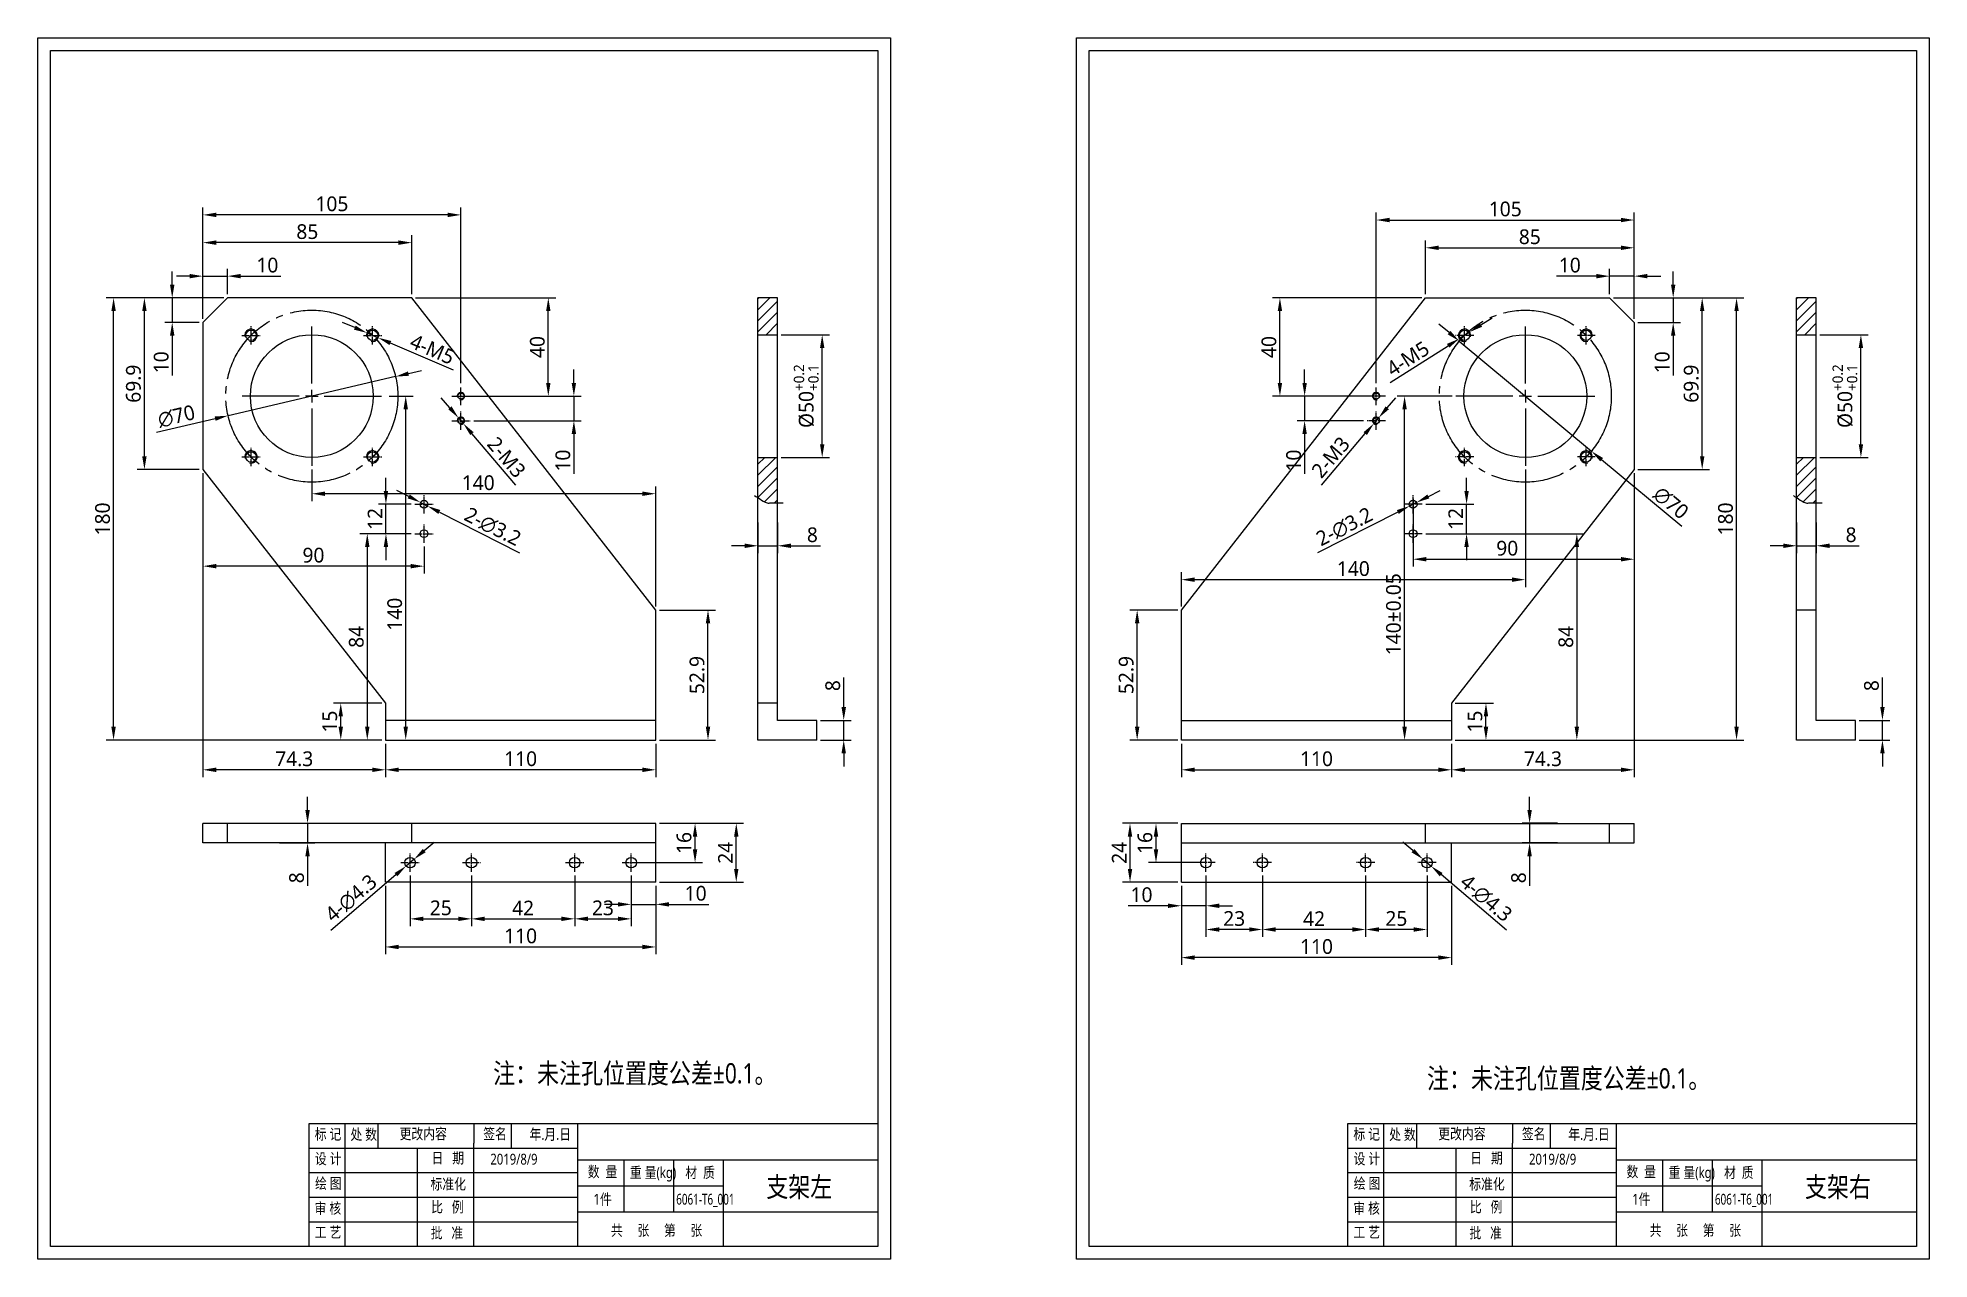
# Model space of a CAD drawing. Header units: millimetres. Extents: x -449 to 2916, y -1257 to 1632.
# Drawn here: x 440 to 1210, y -814 to -317 of the extents above; entities that cross this region are included whole.
import ezdxf

# ---------------------------------------------------------------- set-up
doc = ezdxf.new("R2010")
doc.units = ezdxf.units.MM
doc.header["$PDSIZE"] = -1
doc.linetypes.add('EB_DASHDOT', pattern=[39, 30, -3, 3, -3])
for name, color, linetype, lineweight in [('1', 5, 'Continuous', 9), ('3中心线层', 1, 'EB_DASHDOT', 0), ('细线层', 252, 'Continuous', 13)]:
    doc.layers.add(name, color=color, linetype=linetype, lineweight=lineweight)
doc.styles.add('wf', font='')
doc.styles.add('黑体', font='', dxfattribs={"width": 0.8})
doc.styles.get('wf').set_extended_font_data('Microsoft YaHei')
doc.styles.get('黑体').set_extended_font_data('Microsoft YaHei')
doc.dimstyles.new('wf1.5', dxfattribs={"dimscale": 1.5, "dimtxt": 4, "dimasz": 3.6, "dimexe": 2, "dimexo": 1, "dimgap": 0.9, "dimtad": 1, "dimdec": 1, "dimdsep": 46, "dimtxsty": 'wf', "dimcen": 0, "dimclrd": 6, "dimclre": 6, "dimadec": 0, "dimazin": 0, "dimtm": 1e-09, "dimtfac": 0.7, "dimtdec": 1, "dimtmove": 0, "dimatfit": 3, "dimfxl": 0, "dimtolj": 1, "dimlwd": 13, "dimlwe": 13, "dimarcsym": 0})

msp = doc.modelspace()

# ---------------------------------------------------------------- texts
at = {"linetype": 'ByBlock', "lineweight": 25, "attachment_point": 1, "style": '黑体'}
for s, insert, char_height, width in [('注：未注孔位置度公差%%P0.1。', (625.499, -734.433), 8.19438, 134.39014), ('注：未注孔位置度公差%%P0.1。', (1005.592, -736.504), 8.19438, 134.39014), ('支架左', (736.674, -780.691), 8.1944, 44.03358), ('支架右', (1159.447, -780.691), 8.1944, 44.03358)]:
    msp.add_mtext(s, dxfattribs=dict(at, insert=insert, char_height=char_height, width=width))
at = {"width": 117.3387, "attachment_point": 1, "style": '黑体'}
for s, insert, char_height in [('标 记', (552.861, -761.104), 4.4121), ('处 数', (567.413, -761.208), 4.4121), ('更改内容', (587.396, -760.937), 4.4121), ('{\\Q0;签名}', (621.445, -760.969), 4.4121), ('{\\Q0;年.月.日}', (640.294, -761.185), 4.41214), ('标 记', (975.634, -761.104), 4.4121), ('处 数', (990.186, -761.208), 4.4121), ('更改内容', (1010.169, -760.937), 4.4121), ('{\\Q0;签名}', (1044.218, -760.969), 4.4121), ('{\\Q0;年.月.日}', (1063.067, -761.185), 4.41214), ('设 计', (552.93, -771.12), 4.4121), ('日   期', (600.432, -770.815), 4.4121), (' 2019/8/9', (623.153, -771.288), 4.4121), ('数  量', (663.996, -776.417), 4.4121), ('重 量(kg)', (681.146, -776.72), 4.4121), ('材  质', (703.734, -776.72), 4.4121), ('设 计', (975.703, -771.12), 4.4121), ('日   期', (1023.204, -770.815), 4.4121), (' 2019/8/9', (1045.926, -771.288), 4.4121), ('数  量', (1086.769, -776.417), 4.4121), ('重 量(kg)', (1103.919, -776.72), 4.4121), ('材  质', (1126.507, -776.72), 4.4121), ('绘 图', (553.002, -781.137), 4.4121), ('{\\Q0;标准化}', (599.999, -781.407), 4.4121), ('绘 图', (975.775, -781.137), 4.4121), ('{\\Q0;标准化}', (1022.772, -781.407), 4.4121), ('审 核', (552.817, -791.279), 4.4121), ('比   例', (600.255, -790.747), 4.4121), ('审 核', (975.59, -791.279), 4.4121), ('比   例', (1023.028, -790.747), 4.4121), ('工 艺', (552.879, -801.007), 4.4121), ('共     张     第     张', (673.431, -800.246), 4.41214), ('工 艺', (975.652, -801.007), 4.4121), ('共     张     第     张', (1096.204, -800.246), 4.41214), ('批   准', (600.067, -801.315), 4.4121), ('批   准', (1022.84, -801.315), 4.4121)]:
    msp.add_mtext(s, dxfattribs=dict(at, insert=insert, char_height=char_height))
at = {"linetype": 'ByBlock', "char_height": 4.4121, "width": 12.43302, "attachment_point": 1, "style": '黑体'}
for insert in [(666.334, -787.626), (1089.107, -787.626)]:
    msp.add_mtext('1件', dxfattribs=dict(at, insert=insert))
at = {"style": '黑体', "width": 0.7}
for p in [(700.003, -792.016), (1122.775, -792.016)]:
    msp.add_attdef('6061-T6_001', p, '', height=4.412, dxfattribs=at)

# ---------------------------------------------------------------- blocks, each defined once
blk = doc.blocks.new('SW_CENTERMARKSYMBOL_0')
at = {"color": 0, "linetype": 'Continuous', "lineweight": 0}
for p, q in [((0, 0.1), (0, 0.558)), ((-0.1, 0), (-0.558, 0)), ((0, 0), (-0.05, 0)), ((0, 0), (0, 0.05)), ((0, 0), (0, -0.05)), ((0, 0), (0.05, 0)), ((0.1, 0), (0.558, 0)), ((0, -0.1), (0, -0.558))]:
    blk.add_line(p, q, dxfattribs=at)
blk = doc.blocks.new('*D168')
at = {"color": 6, "lineweight": 13}
for p, q in [((693.18, -636.77), (710.68, -636.77)), ((707.68, -647.37), (707.68, -642.17)), ((683.18, -652.77), (710.68, -652.77))]:
    blk.add_line(p, q, dxfattribs=at)
at = {"color": 6}
for points in [[(708.58, -642.17), (706.78, -642.17), (707.68, -636.77)], [(706.78, -647.37), (708.58, -647.37), (707.68, -652.77)]]:
    blk.add_solid(points, dxfattribs=at)
at = {"layer": 'Defpoints', "color": 0}
for p in [(691.68, -636.77), (707.68, -636.77), (681.68, -652.77)]:
    blk.add_point(p, dxfattribs=at)
at = {"color": 0, "insert": (703.21, -644.77), "char_height": 6, "attachment_point": 5, "rotation": 90, "style": 'wf'}
blk.add_mtext('\\A1;16', dxfattribs=at)
blk = doc.blocks.new('*D169')
at = {"color": 6, "lineweight": 13}
for p, q in [((693.18, -636.77), (727.44, -636.77)), ((724.44, -655.37), (724.44, -642.17)), ((693.18, -660.77), (727.44, -660.77))]:
    blk.add_line(p, q, dxfattribs=at)
at = {"color": 6}
for points in [[(725.34, -642.17), (723.54, -642.17), (724.44, -636.77)], [(723.54, -655.37), (725.34, -655.37), (724.44, -660.77)]]:
    blk.add_solid(points, dxfattribs=at)
at = {"layer": 'Defpoints', "color": 0}
for p in [(691.68, -636.77), (724.44, -636.77), (691.68, -660.77)]:
    blk.add_point(p, dxfattribs=at)
at = {"color": 0, "insert": (720.04, -648.77), "char_height": 6, "attachment_point": 5, "rotation": 90, "style": 'wf'}
blk.add_mtext('\\A1;24', dxfattribs=at)
blk = doc.blocks.new('*D170')
at = {"color": 6, "lineweight": 13}
for p, q in [((581.68, -662.27), (581.68, -690.1)), ((691.68, -662.27), (691.68, -690.1)), ((587.08, -687.1), (686.28, -687.1))]:
    blk.add_line(p, q, dxfattribs=at)
at = {"color": 6}
for points in [[(587.08, -686.2), (587.08, -688), (581.68, -687.1)], [(686.28, -688), (686.28, -686.2), (691.68, -687.1)]]:
    blk.add_solid(points, dxfattribs=at)
at = {"layer": 'Defpoints', "color": 0}
for p in [(581.68, -660.77), (691.68, -660.77), (691.68, -687.1)]:
    blk.add_point(p, dxfattribs=at)
at = {"color": 0, "insert": (636.68, -682.63), "char_height": 6, "attachment_point": 5, "style": 'wf'}
blk.add_mtext('\\A1;110', dxfattribs=at)
blk = doc.blocks.new('*D171')
at = {"color": 6, "lineweight": 13}
for p, q in [((549.95, -631.37), (549.95, -625.97)), ((538.6, -636.77), (552.95, -636.77)), ((549.95, -636.77), (549.95, -644.77)), ((538.6, -644.77), (552.95, -644.77)), ((549.95, -650.17), (549.95, -662.22))]:
    blk.add_line(p, q, dxfattribs=at)
at = {"color": 6}
for points in [[(549.05, -631.37), (550.85, -631.37), (549.95, -636.77)], [(550.85, -650.17), (549.05, -650.17), (549.95, -644.77)]]:
    blk.add_solid(points, dxfattribs=at)
at = {"layer": 'Defpoints', "color": 0}
for p in [(537.1, -636.77), (537.1, -644.77), (549.95, -644.77)]:
    blk.add_point(p, dxfattribs=at)
at = {"color": 0, "insert": (545.51, -658.92), "char_height": 6, "attachment_point": 5, "rotation": 90, "style": 'wf'}
blk.add_mtext('\\A1;8', dxfattribs=at)
blk = doc.blocks.new('*D172')
at = {"color": 6, "lineweight": 13}
for p, q in [((693.18, -549.98), (715.94, -549.98)), ((712.94, -597.46), (712.94, -555.38)), ((693.18, -602.86), (715.94, -602.86))]:
    blk.add_line(p, q, dxfattribs=at)
at = {"color": 6}
for points in [[(713.84, -555.38), (712.04, -555.38), (712.94, -549.98)], [(712.04, -597.46), (713.84, -597.46), (712.94, -602.86)]]:
    blk.add_solid(points, dxfattribs=at)
at = {"layer": 'Defpoints', "color": 0}
for p in [(691.68, -549.98), (712.94, -549.98), (691.68, -602.86)]:
    blk.add_point(p, dxfattribs=at)
at = {"color": 0, "insert": (708.49, -576.42), "char_height": 6, "attachment_point": 5, "rotation": 90, "style": 'wf'}
blk.add_mtext('\\A1;52.9', dxfattribs=at)
blk = doc.blocks.new('*D173')
at = {"color": 6, "lineweight": 13}
for p, q in [((768.19, -589.46), (768.19, -577.41)), ((758.77, -594.86), (771.19, -594.86)), ((768.19, -602.86), (768.19, -594.86)), ((758.77, -602.86), (771.19, -602.86)), ((768.19, -608.26), (768.19, -613.66))]:
    blk.add_line(p, q, dxfattribs=at)
at = {"color": 6}
for points in [[(767.29, -589.46), (769.09, -589.46), (768.19, -594.86)], [(769.09, -608.26), (767.29, -608.26), (768.19, -602.86)]]:
    blk.add_solid(points, dxfattribs=at)
at = {"layer": 'Defpoints', "color": 0}
for p in [(757.27, -594.86), (768.19, -594.86), (757.27, -602.86)]:
    blk.add_point(p, dxfattribs=at)
at = {"color": 0, "insert": (763.74, -580.71), "char_height": 6, "attachment_point": 5, "rotation": 90, "style": 'wf'}
blk.add_mtext('\\A1;8', dxfattribs=at)
blk = doc.blocks.new('*D174')
at = {"color": 6, "lineweight": 13}
for p, q in [((507.36, -431.36), (507.36, -397.37)), ((592.36, -421.36), (592.36, -397.37)), ((586.96, -400.37), (512.76, -400.37))]:
    blk.add_line(p, q, dxfattribs=at)
at = {"color": 6}
for points in [[(512.76, -399.47), (512.76, -401.27), (507.36, -400.37)], [(586.96, -401.27), (586.96, -399.47), (592.36, -400.37)]]:
    blk.add_solid(points, dxfattribs=at)
at = {"layer": 'Defpoints', "color": 0}
for p in [(507.36, -400.37), (592.36, -422.86), (507.36, -432.86)]:
    blk.add_point(p, dxfattribs=at)
at = {"color": 0, "insert": (549.86, -395.92), "char_height": 6, "attachment_point": 5, "style": 'wf'}
blk.add_mtext('\\A1;85', dxfattribs=at)
blk = doc.blocks.new('*D175')
at = {"color": 6, "lineweight": 13}
for p, q in [((501.96, -414.01), (496.56, -414.01)), ((507.36, -431.36), (507.36, -411.01)), ((507.36, -414.01), (517.36, -414.01)), ((517.36, -421.36), (517.36, -411.01)), ((522.76, -414.01), (539.01, -414.01))]:
    blk.add_line(p, q, dxfattribs=at)
at = {"color": 6}
for points in [[(501.96, -414.91), (501.96, -413.11), (507.36, -414.01)], [(522.76, -413.11), (522.76, -414.91), (517.36, -414.01)]]:
    blk.add_solid(points, dxfattribs=at)
at = {"layer": 'Defpoints', "color": 0}
for p in [(517.36, -414.01), (517.36, -422.86), (507.36, -432.86)]:
    blk.add_point(p, dxfattribs=at)
at = {"color": 0, "insert": (533.59, -409.55), "char_height": 6, "attachment_point": 5, "style": 'wf'}
blk.add_mtext('\\A1;10', dxfattribs=at)
blk = doc.blocks.new('*D176')
at = {"color": 6, "lineweight": 13}
for p, q in [((494.87, -417.46), (494.87, -412.06)), ((515.86, -422.86), (491.87, -422.86)), ((494.87, -422.86), (494.87, -432.86)), ((505.86, -432.86), (491.87, -432.86)), ((494.87, -438.26), (494.87, -454.5))]:
    blk.add_line(p, q, dxfattribs=at)
at = {"color": 6}
for points in [[(493.97, -417.46), (495.77, -417.46), (494.87, -422.86)], [(495.77, -438.26), (493.97, -438.26), (494.87, -432.86)]]:
    blk.add_solid(points, dxfattribs=at)
at = {"layer": 'Defpoints', "color": 0}
for p in [(517.36, -422.86), (494.87, -432.86), (507.36, -432.86)]:
    blk.add_point(p, dxfattribs=at)
at = {"color": 0, "insert": (490.4, -449.08), "char_height": 6, "attachment_point": 5, "rotation": 90, "style": 'wf'}
blk.add_mtext('\\A1;10', dxfattribs=at)
blk = doc.blocks.new('*D177')
at = {"color": 6, "lineweight": 13}
for p, q in [((515.86, -422.86), (480.55, -422.86)), ((483.55, -487.33), (483.55, -428.26)), ((505.86, -492.73), (480.55, -492.73))]:
    blk.add_line(p, q, dxfattribs=at)
at = {"color": 6}
for points in [[(484.45, -428.26), (482.65, -428.26), (483.55, -422.86)], [(482.65, -487.33), (484.45, -487.33), (483.55, -492.73)]]:
    blk.add_solid(points, dxfattribs=at)
at = {"layer": 'Defpoints', "color": 0}
for p in [(483.55, -422.86), (517.36, -422.86), (507.36, -492.73)]:
    blk.add_point(p, dxfattribs=at)
at = {"color": 0, "insert": (479.1, -457.8), "char_height": 6, "attachment_point": 5, "rotation": 90, "style": 'wf'}
blk.add_mtext('\\A1;69.9', dxfattribs=at)
blk = doc.blocks.new('*D178')
at = {"color": 6, "lineweight": 13}
for p, q in [((583.18, -462.86), (592.91, -462.86)), ((589.91, -597.46), (589.91, -468.26)), ((583.18, -602.86), (592.91, -602.86))]:
    blk.add_line(p, q, dxfattribs=at)
at = {"color": 6}
for points in [[(590.81, -468.26), (589.01, -468.26), (589.91, -462.86)], [(589.01, -597.46), (590.81, -597.46), (589.91, -602.86)]]:
    blk.add_solid(points, dxfattribs=at)
at = {"layer": 'Defpoints', "color": 0}
for p in [(581.68, -462.86), (589.91, -462.86), (581.68, -602.86)]:
    blk.add_point(p, dxfattribs=at)
at = {"color": 0, "insert": (585.44, -551.65), "char_height": 6, "attachment_point": 5, "rotation": 90, "style": 'wf'}
blk.add_mtext('\\A1;140', dxfattribs=at)
blk = doc.blocks.new('*D179')
at = {"color": 6, "lineweight": 13}
for p, q in [((591.03, -453.68), (596.29, -452.45)), ((585.77, -454.91), (517.6, -470.81)), ((512.34, -472.04), (488.41, -477.62))]:
    blk.add_line(p, q, dxfattribs=at)
at = {"color": 6}
for points in [[(590.83, -452.8), (591.23, -454.56), (585.77, -454.91)], [(512.54, -472.91), (512.14, -471.16), (517.6, -470.81)]]:
    blk.add_solid(points, dxfattribs=at)
at = {"layer": 'Defpoints', "color": 0}
for p in [(585.77, -454.91), (517.6, -470.81)]:
    blk.add_point(p, dxfattribs=at)
at = {"color": 0, "insert": (496.58, -471.09), "char_height": 6, "attachment_point": 5, "rotation": 13.13118, "style": 'wf'}
blk.add_mtext('\\A1;∅70', dxfattribs=at)
blk = doc.blocks.new('*D180')
at = {"color": 6, "lineweight": 13}
for p, q in [((569.18, -434.98), (564.22, -432.84)), ((574.14, -437.12), (578.73, -439.1)), ((609.35, -452.32), (583.69, -441.24))]:
    blk.add_line(p, q, dxfattribs=at)
at = {"color": 6}
for points in [[(568.83, -435.8), (569.54, -434.15), (574.14, -437.12)], [(584.04, -440.41), (583.33, -442.07), (578.73, -439.1)]]:
    blk.add_solid(points, dxfattribs=at)
at = {"layer": 'Defpoints', "color": 0}
for p in [(574.14, -437.12), (578.73, -439.1)]:
    blk.add_point(p, dxfattribs=at)
at = {"color": 0, "insert": (600.74, -443.81), "char_height": 6, "attachment_point": 5, "rotation": 336.65256, "style": 'wf'}
blk.add_mtext('\\A1;4-M5', dxfattribs=at)
blk = doc.blocks.new('*D181')
at = {"color": 6, "lineweight": 13}
for p, q in [((658.35, -457.46), (658.35, -452.06)), ((617.58, -462.86), (661.35, -462.86)), ((658.35, -462.86), (658.35, -472.86)), ((617.58, -472.86), (661.35, -472.86)), ((658.35, -478.26), (658.35, -494.5))]:
    blk.add_line(p, q, dxfattribs=at)
at = {"color": 6}
for points in [[(657.45, -457.46), (659.25, -457.46), (658.35, -462.86)], [(659.25, -478.26), (657.45, -478.26), (658.35, -472.86)]]:
    blk.add_solid(points, dxfattribs=at)
at = {"layer": 'Defpoints', "color": 0}
for p in [(616.08, -462.86), (616.08, -472.86), (658.35, -472.86)]:
    blk.add_point(p, dxfattribs=at)
at = {"color": 0, "insert": (653.89, -489.08), "char_height": 6, "attachment_point": 5, "rotation": 90, "style": 'wf'}
blk.add_mtext('\\A1;10', dxfattribs=at)
blk = doc.blocks.new('*D182')
at = {"color": 6, "lineweight": 13}
for p, q in [((593.86, -422.86), (650.95, -422.86)), ((647.95, -457.46), (647.95, -428.26)), ((610.15, -462.86), (650.95, -462.86))]:
    blk.add_line(p, q, dxfattribs=at)
at = {"color": 6}
for points in [[(648.85, -428.26), (647.05, -428.26), (647.95, -422.86)], [(647.05, -457.46), (648.85, -457.46), (647.95, -462.86)]]:
    blk.add_solid(points, dxfattribs=at)
at = {"layer": 'Defpoints', "color": 0}
for p in [(592.36, -422.86), (647.95, -422.86), (608.65, -462.86)]:
    blk.add_point(p, dxfattribs=at)
at = {"color": 0, "insert": (643.5, -442.86), "char_height": 6, "attachment_point": 5, "rotation": 90, "style": 'wf'}
blk.add_mtext('\\A1;40', dxfattribs=at)
blk = doc.blocks.new('*D183')
at = {"color": 6, "lineweight": 13}
for p, q in [((507.36, -431.36), (507.36, -386.07)), ((606.96, -389.07), (512.76, -389.07)), ((612.36, -457.64), (612.36, -386.07))]:
    blk.add_line(p, q, dxfattribs=at)
at = {"color": 6}
for points in [[(512.76, -388.17), (512.76, -389.97), (507.36, -389.07)], [(606.96, -389.97), (606.96, -388.17), (612.36, -389.07)]]:
    blk.add_solid(points, dxfattribs=at)
at = {"layer": 'Defpoints', "color": 0}
for p in [(507.36, -389.07), (507.36, -432.86), (612.36, -459.14)]:
    blk.add_point(p, dxfattribs=at)
at = {"color": 0, "insert": (559.86, -384.6), "char_height": 6, "attachment_point": 5, "style": 'wf'}
blk.add_mtext('\\A1;105', dxfattribs=at)
blk = doc.blocks.new('*D184')
at = {"color": 6, "lineweight": 13}
for p, q in [((551.68, -492.7), (551.68, -505.59)), ((691.68, -548.48), (691.68, -499.59)), ((686.28, -502.59), (557.08, -502.59))]:
    blk.add_line(p, q, dxfattribs=at)
at = {"color": 6}
for points in [[(557.08, -501.69), (557.08, -503.49), (551.68, -502.59)], [(686.28, -503.49), (686.28, -501.69), (691.68, -502.59)]]:
    blk.add_solid(points, dxfattribs=at)
at = {"layer": 'Defpoints', "color": 0}
for p in [(551.68, -491.2), (551.68, -502.59), (691.68, -549.98)]:
    blk.add_point(p, dxfattribs=at)
at = {"color": 0, "insert": (619.41, -498.13), "char_height": 6, "attachment_point": 5, "style": 'wf'}
blk.add_mtext('\\A1;140', dxfattribs=at)
blk = doc.blocks.new('*D185')
at = {"color": 6, "lineweight": 13}
for p, q in [((581.68, -604.36), (581.68, -617.98)), ((691.68, -604.36), (691.68, -617.98)), ((686.28, -614.98), (587.08, -614.98))]:
    blk.add_line(p, q, dxfattribs=at)
at = {"color": 6}
for points in [[(587.08, -614.08), (587.08, -615.88), (581.68, -614.98)], [(686.28, -615.88), (686.28, -614.08), (691.68, -614.98)]]:
    blk.add_solid(points, dxfattribs=at)
at = {"layer": 'Defpoints', "color": 0}
for p in [(581.68, -602.86), (691.68, -602.86), (581.68, -614.98)]:
    blk.add_point(p, dxfattribs=at)
at = {"color": 0, "insert": (636.68, -610.51), "char_height": 6, "attachment_point": 5, "style": 'wf'}
blk.add_mtext('\\A1;110', dxfattribs=at)
blk = doc.blocks.new('*D186')
at = {"color": 6, "lineweight": 13}
for p, q in [((507.36, -494.23), (507.36, -617.98)), ((581.68, -604.36), (581.68, -617.98)), ((576.28, -614.98), (512.76, -614.98))]:
    blk.add_line(p, q, dxfattribs=at)
at = {"color": 6}
for points in [[(512.76, -614.08), (512.76, -615.88), (507.36, -614.98)], [(576.28, -615.88), (576.28, -614.08), (581.68, -614.98)]]:
    blk.add_solid(points, dxfattribs=at)
at = {"layer": 'Defpoints', "color": 0}
for p in [(507.36, -492.73), (581.68, -602.86), (507.36, -614.98)]:
    blk.add_point(p, dxfattribs=at)
at = {"color": 0, "insert": (544.52, -610.53), "char_height": 6, "attachment_point": 5, "style": 'wf'}
blk.add_mtext('\\A1;74.3', dxfattribs=at)
blk = doc.blocks.new('*D187')
at = {"color": 6, "lineweight": 13}
for p, q in [((591.13, -503.68), (586.32, -501.22)), ((595.94, -506.13), (598.79, -507.59)), ((603.6, -510.04), (636.28, -526.71))]:
    blk.add_line(p, q, dxfattribs=at)
at = {"color": 6}
for points in [[(590.72, -504.48), (591.54, -502.88), (595.94, -506.13)], [(604.01, -509.24), (603.19, -510.84), (598.79, -507.59)]]:
    blk.add_solid(points, dxfattribs=at)
at = {"layer": 'Defpoints', "color": 0}
for p in [(595.94, -506.13), (598.79, -507.59)]:
    blk.add_point(p, dxfattribs=at)
at = {"color": 0, "insert": (625.31, -516.06), "char_height": 6, "attachment_point": 5, "rotation": 332.97491, "style": 'wf'}
blk.add_mtext('\\A1;2-∅3.2', dxfattribs=at)
blk = doc.blocks.new('*D188')
at = {"color": 6, "lineweight": 13}
for p, q in [((607.89, -467.61), (604.38, -463.5)), ((611.39, -471.72), (613.34, -474)), ((634.71, -499.06), (616.84, -478.11))]:
    blk.add_line(p, q, dxfattribs=at)
at = {"color": 6}
for points in [[(607.2, -468.19), (608.57, -467.02), (611.39, -471.72)], [(617.53, -477.53), (616.16, -478.69), (613.34, -474)]]:
    blk.add_solid(points, dxfattribs=at)
at = {"layer": 'Defpoints', "color": 0}
for p in [(611.39, -471.72), (613.34, -474)]:
    blk.add_point(p, dxfattribs=at)
at = {"color": 0, "insert": (630.91, -487.75), "char_height": 6, "attachment_point": 5, "rotation": 310.45632, "style": 'wf'}
blk.add_mtext('\\A1;2-M3', dxfattribs=at)
blk = doc.blocks.new('*D189')
at = {"color": 6, "lineweight": 13}
for p, q in [((597.44, -647.88), (601.55, -644.38)), ((593.32, -651.38), (590.05, -654.17)), ((559.39, -680.25), (585.93, -657.67))]:
    blk.add_line(p, q, dxfattribs=at)
at = {"color": 6}
for points in [[(586.52, -658.35), (585.35, -656.98), (590.05, -654.17)], [(596.85, -647.2), (598.02, -648.57), (593.32, -651.38)]]:
    blk.add_solid(points, dxfattribs=at)
at = {"layer": 'Defpoints', "color": 0}
for p in [(590.05, -654.17), (593.32, -651.38)]:
    blk.add_point(p, dxfattribs=at)
at = {"color": 0, "insert": (567.69, -667.28), "char_height": 6, "attachment_point": 5, "rotation": 40.39351, "style": 'wf'}
blk.add_mtext('\\A1;4-∅4.3', dxfattribs=at)
blk = doc.blocks.new('*D190')
at = {"color": 6, "lineweight": 13}
for p, q in [((591.68, -657.99), (591.68, -678.66)), ((616.68, -657.99), (616.68, -678.66)), ((597.08, -675.66), (611.28, -675.66))]:
    blk.add_line(p, q, dxfattribs=at)
at = {"color": 6}
for points in [[(597.08, -674.76), (597.08, -676.56), (591.68, -675.66)], [(611.28, -676.56), (611.28, -674.76), (616.68, -675.66)]]:
    blk.add_solid(points, dxfattribs=at)
at = {"layer": 'Defpoints', "color": 0}
for p in [(591.68, -656.49), (616.68, -656.49), (616.68, -675.66)]:
    blk.add_point(p, dxfattribs=at)
at = {"color": 0, "insert": (604.18, -671.21), "char_height": 6, "attachment_point": 5, "style": 'wf'}
blk.add_mtext('\\A1;25', dxfattribs=at)
blk = doc.blocks.new('*D191')
at = {"color": 6, "lineweight": 13}
for p, q in [((616.68, -657.99), (616.68, -678.66)), ((658.68, -657.99), (658.68, -678.66)), ((622.08, -675.66), (653.28, -675.66))]:
    blk.add_line(p, q, dxfattribs=at)
at = {"color": 6}
for points in [[(622.08, -674.76), (622.08, -676.56), (616.68, -675.66)], [(653.28, -676.56), (653.28, -674.76), (658.68, -675.66)]]:
    blk.add_solid(points, dxfattribs=at)
at = {"layer": 'Defpoints', "color": 0}
for p in [(616.68, -656.49), (658.68, -656.49), (658.68, -675.66)]:
    blk.add_point(p, dxfattribs=at)
at = {"color": 0, "insert": (637.68, -671.26), "char_height": 6, "attachment_point": 5, "style": 'wf'}
blk.add_mtext('\\A1;42', dxfattribs=at)
blk = doc.blocks.new('*D192')
at = {"color": 6, "lineweight": 13}
for p, q in [((658.68, -657.99), (658.68, -678.66)), ((681.68, -657.99), (681.68, -678.66)), ((664.08, -675.66), (676.28, -675.66))]:
    blk.add_line(p, q, dxfattribs=at)
at = {"color": 6}
for points in [[(664.08, -674.76), (664.08, -676.56), (658.68, -675.66)], [(676.28, -676.56), (676.28, -674.76), (681.68, -675.66)]]:
    blk.add_solid(points, dxfattribs=at)
at = {"layer": 'Defpoints', "color": 0}
for p in [(658.68, -656.49), (681.68, -656.49), (681.68, -675.66)]:
    blk.add_point(p, dxfattribs=at)
at = {"color": 0, "insert": (670.18, -671.21), "char_height": 6, "attachment_point": 5, "style": 'wf'}
blk.add_mtext('\\A1;23', dxfattribs=at)
blk = doc.blocks.new('*D193')
at = {"color": 6, "lineweight": 13}
for p, q in [((733.27, -514.36), (733.27, -526.78)), ((741.27, -514.36), (741.27, -526.78)), ((727.87, -523.78), (722.47, -523.78)), ((733.27, -523.78), (741.27, -523.78)), ((746.67, -523.78), (758.71, -523.78))]:
    blk.add_line(p, q, dxfattribs=at)
at = {"color": 6}
for points in [[(727.87, -524.68), (727.87, -522.88), (733.27, -523.78)], [(746.67, -522.88), (746.67, -524.68), (741.27, -523.78)]]:
    blk.add_solid(points, dxfattribs=at)
at = {"layer": 'Defpoints', "color": 0}
for p in [(733.27, -512.86), (741.27, -512.86), (741.27, -523.78)]:
    blk.add_point(p, dxfattribs=at)
at = {"color": 0, "insert": (755.42, -519.33), "char_height": 6, "attachment_point": 5, "style": 'wf'}
blk.add_mtext('\\A1;8', dxfattribs=at)
blk = doc.blocks.new('*D194')
at = {"color": 6, "lineweight": 13}
for p, q in [((742.77, -437.86), (762.42, -437.86)), ((759.42, -482.46), (759.42, -443.26)), ((742.77, -487.86), (762.42, -487.86))]:
    blk.add_line(p, q, dxfattribs=at)
at = {"color": 6}
for points in [[(760.32, -443.26), (758.52, -443.26), (759.42, -437.86)], [(758.52, -482.46), (760.32, -482.46), (759.42, -487.86)]]:
    blk.add_solid(points, dxfattribs=at)
at = {"layer": 'Defpoints', "color": 0}
for p in [(741.27, -437.86), (759.42, -437.86), (741.27, -487.86)]:
    blk.add_point(p, dxfattribs=at)
at = {"color": 0, "insert": (752.91, -462.86), "char_height": 6, "attachment_point": 5, "rotation": 90, "style": 'wf'}
blk.add_mtext('\\A1;%%C50{\\H0.7x;\\S+0.2^ +0.1;}', dxfattribs=at)
blk = doc.blocks.new('*D195')
at = {"color": 6, "lineweight": 13}
for p, q in [((515.86, -422.86), (468, -422.86)), ((471, -597.46), (471, -428.26)), ((580.18, -602.86), (468, -602.86))]:
    blk.add_line(p, q, dxfattribs=at)
at = {"color": 6}
for points in [[(471.9, -428.26), (470.1, -428.26), (471, -422.86)], [(470.1, -597.46), (471.9, -597.46), (471, -602.86)]]:
    blk.add_solid(points, dxfattribs=at)
at = {"layer": 'Defpoints', "color": 0}
for p in [(471, -422.86), (517.36, -422.86), (581.68, -602.86)]:
    blk.add_point(p, dxfattribs=at)
at = {"color": 0, "insert": (466.54, -512.86), "char_height": 6, "attachment_point": 5, "rotation": 90, "style": 'wf'}
blk.add_mtext('\\A1;180', dxfattribs=at)
blk = doc.blocks.new('*D214')
at = {"color": 6, "lineweight": 13}
for p, q in [((904.11, -636.77), (892.29, -636.77)), ((895.29, -647.37), (895.29, -642.17)), ((914.11, -652.77), (892.29, -652.77))]:
    blk.add_line(p, q, dxfattribs=at)
at = {"color": 6}
for points in [[(896.19, -642.17), (894.39, -642.17), (895.29, -636.77)], [(894.39, -647.37), (896.19, -647.37), (895.29, -652.77)]]:
    blk.add_solid(points, dxfattribs=at)
at = {"layer": 'Defpoints', "color": 0}
for p in [(895.29, -636.77), (905.61, -636.77), (915.61, -652.77)]:
    blk.add_point(p, dxfattribs=at)
at = {"color": 0, "insert": (890.82, -644.77), "char_height": 6, "attachment_point": 5, "rotation": 90, "style": 'wf'}
blk.add_mtext('\\A1;16', dxfattribs=at)
blk = doc.blocks.new('*D215')
at = {"color": 6, "lineweight": 13}
for p, q in [((904.11, -636.77), (881.71, -636.77)), ((884.71, -655.37), (884.71, -642.17)), ((904.11, -660.77), (881.71, -660.77))]:
    blk.add_line(p, q, dxfattribs=at)
at = {"color": 6}
for points in [[(885.61, -642.17), (883.81, -642.17), (884.71, -636.77)], [(883.81, -655.37), (885.61, -655.37), (884.71, -660.77)]]:
    blk.add_solid(points, dxfattribs=at)
at = {"layer": 'Defpoints', "color": 0}
for p in [(884.71, -636.77), (905.61, -636.77), (905.61, -660.77)]:
    blk.add_point(p, dxfattribs=at)
at = {"color": 0, "insert": (880.31, -648.77), "char_height": 6, "attachment_point": 5, "rotation": 90, "style": 'wf'}
blk.add_mtext('\\A1;24', dxfattribs=at)
blk = doc.blocks.new('*D216')
at = {"color": 6, "lineweight": 13}
for p, q in [((905.61, -662.27), (905.61, -694.43)), ((1015.61, -662.27), (1015.61, -694.43)), ((1010.21, -691.43), (911.01, -691.43))]:
    blk.add_line(p, q, dxfattribs=at)
at = {"color": 6}
for points in [[(911.01, -690.53), (911.01, -692.33), (905.61, -691.43)], [(1010.21, -692.33), (1010.21, -690.53), (1015.61, -691.43)]]:
    blk.add_solid(points, dxfattribs=at)
at = {"layer": 'Defpoints', "color": 0}
for p in [(905.61, -660.77), (1015.61, -660.77), (905.61, -691.43)]:
    blk.add_point(p, dxfattribs=at)
at = {"color": 0, "insert": (960.61, -686.96), "char_height": 6, "attachment_point": 5, "style": 'wf'}
blk.add_mtext('\\A1;110', dxfattribs=at)
blk = doc.blocks.new('*D217')
at = {"color": 6, "lineweight": 13}
for p, q in [((1047.34, -631.37), (1047.34, -625.97)), ((1058.7, -636.77), (1044.34, -636.77)), ((1047.34, -636.77), (1047.34, -644.77)), ((1058.7, -644.77), (1044.34, -644.77)), ((1047.34, -650.17), (1047.34, -662.22))]:
    blk.add_line(p, q, dxfattribs=at)
at = {"color": 6}
for points in [[(1046.44, -631.37), (1048.24, -631.37), (1047.34, -636.77)], [(1048.24, -650.17), (1046.44, -650.17), (1047.34, -644.77)]]:
    blk.add_solid(points, dxfattribs=at)
at = {"layer": 'Defpoints', "color": 0}
for p in [(1060.2, -636.77), (1047.34, -644.77), (1060.2, -644.77)]:
    blk.add_point(p, dxfattribs=at)
at = {"color": 0, "insert": (1042.89, -658.92), "char_height": 6, "attachment_point": 5, "rotation": 90, "style": 'wf'}
blk.add_mtext('\\A1;8', dxfattribs=at)
blk = doc.blocks.new('*D218')
at = {"color": 6, "lineweight": 13}
for p, q in [((904.11, -549.98), (884.62, -549.98)), ((887.62, -597.46), (887.62, -555.38)), ((904.11, -602.86), (884.62, -602.86))]:
    blk.add_line(p, q, dxfattribs=at)
at = {"color": 6}
for points in [[(888.52, -555.38), (886.72, -555.38), (887.62, -549.98)], [(886.72, -597.46), (888.52, -597.46), (887.62, -602.86)]]:
    blk.add_solid(points, dxfattribs=at)
at = {"layer": 'Defpoints', "color": 0}
for p in [(887.62, -549.98), (905.61, -549.98), (905.61, -602.86)]:
    blk.add_point(p, dxfattribs=at)
at = {"color": 0, "insert": (883.17, -576.42), "char_height": 6, "attachment_point": 5, "rotation": 90, "style": 'wf'}
blk.add_mtext('\\A1;52.9', dxfattribs=at)
blk = doc.blocks.new('*D219')
at = {"color": 6, "lineweight": 13}
for p, q in [((1190.96, -589.46), (1190.96, -577.41)), ((1181.54, -594.86), (1193.96, -594.86)), ((1190.96, -602.86), (1190.96, -594.86)), ((1181.54, -602.86), (1193.96, -602.86)), ((1190.96, -608.26), (1190.96, -613.66))]:
    blk.add_line(p, q, dxfattribs=at)
at = {"color": 6}
for points in [[(1190.06, -589.46), (1191.86, -589.46), (1190.96, -594.86)], [(1191.86, -608.26), (1190.06, -608.26), (1190.96, -602.86)]]:
    blk.add_solid(points, dxfattribs=at)
at = {"layer": 'Defpoints', "color": 0}
for p in [(1180.04, -594.86), (1190.96, -594.86), (1180.04, -602.86)]:
    blk.add_point(p, dxfattribs=at)
at = {"color": 0, "insert": (1186.51, -580.71), "char_height": 6, "attachment_point": 5, "rotation": 90, "style": 'wf'}
blk.add_mtext('\\A1;8', dxfattribs=at)
blk = doc.blocks.new('*D220')
at = {"color": 6, "lineweight": 13}
for p, q in [((1004.93, -421.36), (1004.93, -399.47)), ((1089.93, -431.36), (1089.93, -399.47)), ((1010.33, -402.47), (1084.53, -402.47))]:
    blk.add_line(p, q, dxfattribs=at)
at = {"color": 6}
for points in [[(1010.33, -401.57), (1010.33, -403.37), (1004.93, -402.47)], [(1084.53, -403.37), (1084.53, -401.57), (1089.93, -402.47)]]:
    blk.add_solid(points, dxfattribs=at)
at = {"layer": 'Defpoints', "color": 0}
for p in [(1089.93, -402.47), (1004.93, -422.86), (1089.93, -432.86)]:
    blk.add_point(p, dxfattribs=at)
at = {"color": 0, "insert": (1047.43, -398.01), "char_height": 6, "attachment_point": 5, "style": 'wf'}
blk.add_mtext('\\A1;85', dxfattribs=at)
blk = doc.blocks.new('*D221')
at = {"color": 6, "lineweight": 13}
for p, q in [((1074.53, -414.01), (1058.29, -414.01)), ((1079.93, -421.36), (1079.93, -411.01)), ((1089.93, -414.01), (1079.93, -414.01)), ((1089.93, -431.36), (1089.93, -411.01)), ((1095.33, -414.01), (1100.73, -414.01))]:
    blk.add_line(p, q, dxfattribs=at)
at = {"color": 6}
for points in [[(1074.53, -414.91), (1074.53, -413.11), (1079.93, -414.01)], [(1095.33, -413.11), (1095.33, -414.91), (1089.93, -414.01)]]:
    blk.add_solid(points, dxfattribs=at)
at = {"layer": 'Defpoints', "color": 0}
for p in [(1079.93, -414.01), (1079.93, -422.86), (1089.93, -432.86)]:
    blk.add_point(p, dxfattribs=at)
at = {"color": 0, "insert": (1063.71, -409.55), "char_height": 6, "attachment_point": 5, "style": 'wf'}
blk.add_mtext('\\A1;10', dxfattribs=at)
blk = doc.blocks.new('*D222')
at = {"color": 6, "lineweight": 13}
for p, q in [((1105.79, -417.46), (1105.79, -412.06)), ((1081.43, -422.86), (1108.79, -422.86)), ((1105.79, -422.86), (1105.79, -432.86)), ((1091.43, -432.86), (1108.79, -432.86)), ((1105.79, -438.26), (1105.79, -454.5))]:
    blk.add_line(p, q, dxfattribs=at)
at = {"color": 6}
for points in [[(1104.89, -417.46), (1106.69, -417.46), (1105.79, -422.86)], [(1106.69, -438.26), (1104.89, -438.26), (1105.79, -432.86)]]:
    blk.add_solid(points, dxfattribs=at)
at = {"layer": 'Defpoints', "color": 0}
for p in [(1079.93, -422.86), (1089.93, -432.86), (1105.79, -432.86)]:
    blk.add_point(p, dxfattribs=at)
at = {"color": 0, "insert": (1101.33, -449.08), "char_height": 6, "attachment_point": 5, "rotation": 90, "style": 'wf'}
blk.add_mtext('\\A1;10', dxfattribs=at)
blk = doc.blocks.new('*D223')
at = {"color": 6, "lineweight": 13}
for p, q in [((1081.43, -422.86), (1120.6, -422.86)), ((1117.6, -487.33), (1117.6, -428.26)), ((1091.43, -492.73), (1120.6, -492.73))]:
    blk.add_line(p, q, dxfattribs=at)
at = {"color": 6}
for points in [[(1118.5, -428.26), (1116.7, -428.26), (1117.6, -422.86)], [(1116.7, -487.33), (1118.5, -487.33), (1117.6, -492.73)]]:
    blk.add_solid(points, dxfattribs=at)
at = {"layer": 'Defpoints', "color": 0}
for p in [(1079.93, -422.86), (1117.6, -422.86), (1089.93, -492.73)]:
    blk.add_point(p, dxfattribs=at)
at = {"color": 0, "insert": (1113.15, -457.8), "char_height": 6, "attachment_point": 5, "rotation": 90, "style": 'wf'}
blk.add_mtext('\\A1;69.9', dxfattribs=at)
blk = doc.blocks.new('*D196')
at = {"color": 6, "lineweight": 13}
for p, q in [((1015.77, -462.86), (993.46, -462.86)), ((996.46, -597.46), (996.46, -468.26)), ((1014.11, -602.86), (993.46, -602.86))]:
    blk.add_line(p, q, dxfattribs=at)
at = {"color": 6}
for points in [[(997.36, -468.26), (995.56, -468.26), (996.46, -462.86)], [(995.56, -597.46), (997.36, -597.46), (996.46, -602.86)]]:
    blk.add_solid(points, dxfattribs=at)
at = {"layer": 'Defpoints', "color": 0}
for p in [(996.46, -462.86), (1017.27, -462.86), (1015.61, -602.86)]:
    blk.add_point(p, dxfattribs=at)
at = {"color": 0, "insert": (991.99, -551.65), "char_height": 6, "attachment_point": 5, "rotation": 90, "style": 'wf'}
blk.add_mtext('\\A1;140%%P0.05', dxfattribs=at)
blk = doc.blocks.new('*D197')
at = {"color": 6, "lineweight": 13}
for p, q in [((1014.57, -437), (1010.42, -433.54)), ((1018.72, -440.46), (1072.5, -485.26)), ((1076.65, -488.72), (1109.24, -515.86))]:
    blk.add_line(p, q, dxfattribs=at)
at = {"color": 6}
for points in [[(1013.99, -437.69), (1015.14, -436.31), (1018.72, -440.46)], [(1077.23, -488.03), (1076.08, -489.41), (1072.5, -485.26)]]:
    blk.add_solid(points, dxfattribs=at)
at = {"layer": 'Defpoints', "color": 0}
for p in [(1018.72, -440.46), (1072.5, -485.26)]:
    blk.add_point(p, dxfattribs=at)
at = {"color": 0, "insert": (1104.87, -506.37), "char_height": 6, "attachment_point": 5, "rotation": 320.20509, "style": 'wf'}
blk.add_mtext('\\A1;∅70', dxfattribs=at)
blk = doc.blocks.new('*D198')
at = {"color": 6, "lineweight": 13}
for p, q in [((1027.52, -433.87), (1032.08, -430.97)), ((1022.97, -436.77), (1018.75, -439.45)), ((990.62, -457.36), (1014.2, -442.35))]:
    blk.add_line(p, q, dxfattribs=at)
blk.add_arc((1020.86, -438.11), 2.5, 195, 286.22618, dxfattribs=at)
at = {"color": 6}
for points in [[(1027.04, -433.11), (1028.01, -434.62), (1022.97, -436.77)], [(1014.68, -443.11), (1013.71, -441.59), (1018.75, -439.45)]]:
    blk.add_solid(points, dxfattribs=at)
at = {"layer": 'Defpoints', "color": 0}
for p in [(1022.97, -436.77), (1018.75, -439.45)]:
    blk.add_point(p, dxfattribs=at)
at = {"color": 0, "insert": (997.77, -447.59), "char_height": 6, "attachment_point": 5, "rotation": 32.48639, "style": 'wf'}
blk.add_mtext('\\A1;4-M5', dxfattribs=at)
blk = doc.blocks.new('*D199')
at = {"color": 6, "lineweight": 13}
for p, q in [((955.78, -457.46), (955.78, -452.06)), ((979.71, -462.86), (952.78, -462.86)), ((955.78, -462.86), (955.78, -472.86)), ((979.71, -472.86), (952.78, -472.86)), ((955.78, -478.26), (955.78, -494.5))]:
    blk.add_line(p, q, dxfattribs=at)
at = {"color": 6}
for points in [[(954.88, -457.46), (956.68, -457.46), (955.78, -462.86)], [(956.68, -478.26), (954.88, -478.26), (955.78, -472.86)]]:
    blk.add_solid(points, dxfattribs=at)
at = {"layer": 'Defpoints', "color": 0}
for p in [(981.21, -462.86), (955.78, -472.86), (981.21, -472.86)]:
    blk.add_point(p, dxfattribs=at)
at = {"color": 0, "insert": (951.31, -489.08), "char_height": 6, "attachment_point": 5, "rotation": 90, "style": 'wf'}
blk.add_mtext('\\A1;10', dxfattribs=at)
blk = doc.blocks.new('*D200')
at = {"color": 6, "lineweight": 13}
for p, q in [((1003.43, -422.86), (942.72, -422.86)), ((945.72, -457.46), (945.72, -428.26)), ((987.15, -462.86), (942.72, -462.86))]:
    blk.add_line(p, q, dxfattribs=at)
at = {"color": 6}
for points in [[(946.62, -428.26), (944.82, -428.26), (945.72, -422.86)], [(944.82, -457.46), (946.62, -457.46), (945.72, -462.86)]]:
    blk.add_solid(points, dxfattribs=at)
at = {"layer": 'Defpoints', "color": 0}
for p in [(945.72, -422.86), (1004.93, -422.86), (988.65, -462.86)]:
    blk.add_point(p, dxfattribs=at)
at = {"color": 0, "insert": (941.26, -442.86), "char_height": 6, "attachment_point": 5, "rotation": 90, "style": 'wf'}
blk.add_mtext('\\A1;40', dxfattribs=at)
blk = doc.blocks.new('*D201')
at = {"color": 6, "lineweight": 13}
for p, q in [((984.93, -457.64), (984.93, -388.16)), ((990.33, -391.16), (1084.53, -391.16)), ((1089.93, -431.36), (1089.93, -388.16))]:
    blk.add_line(p, q, dxfattribs=at)
at = {"color": 6}
for points in [[(990.33, -390.26), (990.33, -392.06), (984.93, -391.16)], [(1084.53, -392.06), (1084.53, -390.26), (1089.93, -391.16)]]:
    blk.add_solid(points, dxfattribs=at)
at = {"layer": 'Defpoints', "color": 0}
for p in [(1089.93, -391.16), (1089.93, -432.86), (984.93, -459.14)]:
    blk.add_point(p, dxfattribs=at)
at = {"color": 0, "insert": (1037.43, -386.69), "char_height": 6, "attachment_point": 5, "style": 'wf'}
blk.add_mtext('\\A1;105', dxfattribs=at)
blk = doc.blocks.new('*D202')
at = {"color": 6, "lineweight": 13}
for p, q in [((1045.61, -492.7), (1045.61, -540.57)), ((905.61, -548.48), (905.61, -534.57)), ((911.01, -537.57), (1040.21, -537.57))]:
    blk.add_line(p, q, dxfattribs=at)
at = {"color": 6}
for points in [[(911.01, -536.67), (911.01, -538.47), (905.61, -537.57)], [(1040.21, -538.47), (1040.21, -536.67), (1045.61, -537.57)]]:
    blk.add_solid(points, dxfattribs=at)
at = {"layer": 'Defpoints', "color": 0}
for p in [(1045.61, -491.2), (1045.61, -537.57), (905.61, -549.98)]:
    blk.add_point(p, dxfattribs=at)
at = {"color": 0, "insert": (975.61, -533.1), "char_height": 6, "attachment_point": 5, "style": 'wf'}
blk.add_mtext('\\A1;140', dxfattribs=at)
blk = doc.blocks.new('*D203')
at = {"color": 6, "lineweight": 13}
for p, q in [((905.61, -604.36), (905.61, -617.98)), ((1015.61, -604.36), (1015.61, -617.98)), ((911.01, -614.98), (1010.21, -614.98))]:
    blk.add_line(p, q, dxfattribs=at)
at = {"color": 6}
for points in [[(911.01, -614.08), (911.01, -615.88), (905.61, -614.98)], [(1010.21, -615.88), (1010.21, -614.08), (1015.61, -614.98)]]:
    blk.add_solid(points, dxfattribs=at)
at = {"layer": 'Defpoints', "color": 0}
for p in [(905.61, -602.86), (1015.61, -602.86), (1015.61, -614.98)]:
    blk.add_point(p, dxfattribs=at)
at = {"color": 0, "insert": (960.61, -610.51), "char_height": 6, "attachment_point": 5, "style": 'wf'}
blk.add_mtext('\\A1;110', dxfattribs=at)
blk = doc.blocks.new('*D204')
at = {"color": 6, "lineweight": 13}
for p, q in [((1089.93, -494.23), (1089.93, -617.98)), ((1015.61, -604.36), (1015.61, -617.98)), ((1021.01, -614.98), (1084.53, -614.98))]:
    blk.add_line(p, q, dxfattribs=at)
at = {"color": 6}
for points in [[(1021.01, -614.08), (1021.01, -615.88), (1015.61, -614.98)], [(1084.53, -615.88), (1084.53, -614.08), (1089.93, -614.98)]]:
    blk.add_solid(points, dxfattribs=at)
at = {"layer": 'Defpoints', "color": 0}
for p in [(1089.93, -492.73), (1015.61, -602.86), (1089.93, -614.98)]:
    blk.add_point(p, dxfattribs=at)
at = {"color": 0, "insert": (1052.77, -610.53), "char_height": 6, "attachment_point": 5, "style": 'wf'}
blk.add_mtext('\\A1;74.3', dxfattribs=at)
blk = doc.blocks.new('*D205')
at = {"color": 6, "lineweight": 13}
for p, q in [((1001.36, -506.13), (998.5, -507.59)), ((1006.17, -503.68), (1010.98, -501.22)), ((993.69, -510.04), (961.01, -526.71))]:
    blk.add_line(p, q, dxfattribs=at)
at = {"color": 6}
for points in [[(994.1, -510.84), (993.29, -509.24), (998.5, -507.59)], [(1005.76, -502.88), (1006.57, -504.48), (1001.36, -506.13)]]:
    blk.add_solid(points, dxfattribs=at)
at = {"layer": 'Defpoints', "color": 0}
for p in [(998.5, -507.59), (1001.36, -506.13)]:
    blk.add_point(p, dxfattribs=at)
at = {"color": 0, "insert": (971.98, -516.06), "char_height": 6, "attachment_point": 5, "rotation": 27.02509, "style": 'wf'}
blk.add_mtext('\\A1;2-∅3.2', dxfattribs=at)
blk = doc.blocks.new('*D206')
at = {"color": 6, "lineweight": 13}
for p, q in [((989.41, -467.61), (992.91, -463.5)), ((985.9, -471.72), (983.96, -474)), ((962.59, -499.06), (980.45, -478.11))]:
    blk.add_line(p, q, dxfattribs=at)
blk.add_arc((984.93, -472.86), 1.5, 229.54368, 255, dxfattribs=at)
at = {"color": 6}
for points in [[(988.72, -467.02), (990.09, -468.19), (985.9, -471.72)], [(981.14, -478.69), (979.77, -477.53), (983.96, -474)]]:
    blk.add_solid(points, dxfattribs=at)
at = {"layer": 'Defpoints', "color": 0}
for p in [(983.96, -474), (985.9, -471.72)]:
    blk.add_point(p, dxfattribs=at)
at = {"color": 0, "insert": (966.38, -487.75), "char_height": 6, "attachment_point": 5, "rotation": 49.54368, "style": 'wf'}
blk.add_mtext('\\A1;2-M3', dxfattribs=at)
blk = doc.blocks.new('*D207')
at = {"color": 6, "lineweight": 13}
for p, q in [((999.86, -647.88), (995.75, -644.38)), ((1003.97, -651.38), (1007.25, -654.17)), ((1037.9, -680.25), (1011.36, -657.67))]:
    blk.add_line(p, q, dxfattribs=at)
at = {"color": 6}
for points in [[(999.28, -648.57), (1000.44, -647.2), (1003.97, -651.38)], [(1011.94, -656.98), (1010.78, -658.35), (1007.25, -654.17)]]:
    blk.add_solid(points, dxfattribs=at)
at = {"layer": 'Defpoints', "color": 0}
for p in [(1003.97, -651.38), (1007.25, -654.17)]:
    blk.add_point(p, dxfattribs=at)
at = {"color": 0, "insert": (1029.6, -667.28), "char_height": 6, "attachment_point": 5, "rotation": 319.60649, "style": 'wf'}
blk.add_mtext('\\A1;4-∅4.3', dxfattribs=at)
blk = doc.blocks.new('*D208')
at = {"color": 6, "lineweight": 13}
for p, q in [((980.61, -657.99), (980.61, -682.99)), ((1005.61, -657.99), (1005.61, -682.99)), ((1000.21, -679.99), (986.01, -679.99))]:
    blk.add_line(p, q, dxfattribs=at)
at = {"color": 6}
for points in [[(986.01, -679.09), (986.01, -680.89), (980.61, -679.99)], [(1000.21, -680.89), (1000.21, -679.09), (1005.61, -679.99)]]:
    blk.add_solid(points, dxfattribs=at)
at = {"layer": 'Defpoints', "color": 0}
for p in [(980.61, -656.49), (1005.61, -656.49), (980.61, -679.99)]:
    blk.add_point(p, dxfattribs=at)
at = {"color": 0, "insert": (993.11, -675.54), "char_height": 6, "attachment_point": 5, "style": 'wf'}
blk.add_mtext('\\A1;25', dxfattribs=at)
blk = doc.blocks.new('*D209')
at = {"color": 6, "lineweight": 13}
for p, q in [((938.61, -657.99), (938.61, -682.99)), ((980.61, -657.99), (980.61, -682.99)), ((975.21, -679.99), (944.01, -679.99))]:
    blk.add_line(p, q, dxfattribs=at)
at = {"color": 6}
for points in [[(944.01, -679.09), (944.01, -680.89), (938.61, -679.99)], [(975.21, -680.89), (975.21, -679.09), (980.61, -679.99)]]:
    blk.add_solid(points, dxfattribs=at)
at = {"layer": 'Defpoints', "color": 0}
for p in [(938.61, -656.49), (980.61, -656.49), (938.61, -679.99)]:
    blk.add_point(p, dxfattribs=at)
at = {"color": 0, "insert": (959.61, -675.59), "char_height": 6, "attachment_point": 5, "style": 'wf'}
blk.add_mtext('\\A1;42', dxfattribs=at)
blk = doc.blocks.new('*D210')
at = {"color": 6, "lineweight": 13}
for p, q in [((915.61, -657.99), (915.61, -682.99)), ((938.61, -657.99), (938.61, -682.99)), ((933.21, -679.99), (921.01, -679.99))]:
    blk.add_line(p, q, dxfattribs=at)
at = {"color": 6}
for points in [[(921.01, -679.09), (921.01, -680.89), (915.61, -679.99)], [(933.21, -680.89), (933.21, -679.09), (938.61, -679.99)]]:
    blk.add_solid(points, dxfattribs=at)
at = {"layer": 'Defpoints', "color": 0}
for p in [(915.61, -656.49), (938.61, -656.49), (915.61, -679.99)]:
    blk.add_point(p, dxfattribs=at)
at = {"color": 0, "insert": (927.11, -675.54), "char_height": 6, "attachment_point": 5, "style": 'wf'}
blk.add_mtext('\\A1;23', dxfattribs=at)
blk = doc.blocks.new('*D211')
at = {"color": 6, "lineweight": 13}
for p, q in [((1156.04, -514.36), (1156.04, -526.78)), ((1164.04, -514.36), (1164.04, -526.78)), ((1150.64, -523.78), (1145.24, -523.78)), ((1156.04, -523.78), (1164.04, -523.78)), ((1169.44, -523.78), (1181.48, -523.78))]:
    blk.add_line(p, q, dxfattribs=at)
at = {"color": 6}
for points in [[(1150.64, -524.68), (1150.64, -522.88), (1156.04, -523.78)], [(1169.44, -522.88), (1169.44, -524.68), (1164.04, -523.78)]]:
    blk.add_solid(points, dxfattribs=at)
at = {"layer": 'Defpoints', "color": 0}
for p in [(1156.04, -512.86), (1164.04, -512.86), (1164.04, -523.78)]:
    blk.add_point(p, dxfattribs=at)
at = {"color": 0, "insert": (1178.19, -519.33), "char_height": 6, "attachment_point": 5, "style": 'wf'}
blk.add_mtext('\\A1;8', dxfattribs=at)
blk = doc.blocks.new('*D212')
at = {"color": 6, "lineweight": 13}
for p, q in [((1165.54, -437.86), (1185.19, -437.86)), ((1182.19, -482.46), (1182.19, -443.26)), ((1165.54, -487.86), (1185.19, -487.86))]:
    blk.add_line(p, q, dxfattribs=at)
at = {"color": 6}
for points in [[(1183.09, -443.26), (1181.29, -443.26), (1182.19, -437.86)], [(1181.29, -482.46), (1183.09, -482.46), (1182.19, -487.86)]]:
    blk.add_solid(points, dxfattribs=at)
at = {"layer": 'Defpoints', "color": 0}
for p in [(1164.04, -437.86), (1182.19, -437.86), (1164.04, -487.86)]:
    blk.add_point(p, dxfattribs=at)
at = {"color": 0, "insert": (1175.68, -462.86), "char_height": 6, "attachment_point": 5, "rotation": 90, "style": 'wf'}
blk.add_mtext('\\A1;%%C50{\\H0.7x;\\S+0.2^ +0.1;}', dxfattribs=at)
blk = doc.blocks.new('*D213')
at = {"color": 6, "lineweight": 13}
for p, q in [((1081.43, -422.86), (1134.58, -422.86)), ((1131.58, -597.46), (1131.58, -428.26)), ((1017.11, -602.86), (1134.58, -602.86))]:
    blk.add_line(p, q, dxfattribs=at)
at = {"color": 6}
for points in [[(1132.48, -428.26), (1130.68, -428.26), (1131.58, -422.86)], [(1130.68, -597.46), (1132.48, -597.46), (1131.58, -602.86)]]:
    blk.add_solid(points, dxfattribs=at)
at = {"layer": 'Defpoints', "color": 0}
for p in [(1079.93, -422.86), (1131.58, -422.86), (1015.61, -602.86)]:
    blk.add_point(p, dxfattribs=at)
at = {"color": 0, "insert": (1127.11, -512.86), "char_height": 6, "attachment_point": 5, "rotation": 90, "style": 'wf'}
blk.add_mtext('\\A1;180', dxfattribs=at)
blk = doc.blocks.new('*D224')
at = {"color": 6, "lineweight": 13}
for p, q in [((507.36, -494.23), (507.36, -535.08)), ((597.36, -524.08), (597.36, -535.08)), ((591.96, -532.08), (512.76, -532.08))]:
    blk.add_line(p, q, dxfattribs=at)
at = {"color": 6}
for points in [[(512.76, -531.18), (512.76, -532.98), (507.36, -532.08)], [(591.96, -532.98), (591.96, -531.18), (597.36, -532.08)]]:
    blk.add_solid(points, dxfattribs=at)
at = {"layer": 'Defpoints', "color": 0}
for p in [(507.36, -492.73), (597.36, -522.58), (507.36, -532.08)]:
    blk.add_point(p, dxfattribs=at)
at = {"color": 0, "insert": (552.36, -527.63), "char_height": 6, "attachment_point": 5, "style": 'wf'}
blk.add_mtext('\\A1;90', dxfattribs=at)
blk = doc.blocks.new('*D225')
at = {"color": 6, "lineweight": 13}
for p, q in [((581.85, -501.46), (581.85, -496.06)), ((592.15, -506.86), (578.85, -506.86)), ((581.85, -518.86), (581.85, -506.86)), ((592.15, -518.86), (578.85, -518.86)), ((581.85, -524.26), (581.85, -529.66))]:
    blk.add_line(p, q, dxfattribs=at)
at = {"color": 6}
for points in [[(580.95, -501.46), (582.75, -501.46), (581.85, -506.86)], [(582.75, -524.26), (580.95, -524.26), (581.85, -518.86)]]:
    blk.add_solid(points, dxfattribs=at)
at = {"layer": 'Defpoints', "color": 0}
for p in [(581.85, -506.86), (593.65, -506.86), (593.65, -518.86)]:
    blk.add_point(p, dxfattribs=at)
at = {"color": 0, "insert": (577.43, -512.86), "char_height": 6, "attachment_point": 5, "rotation": 90, "style": 'wf'}
blk.add_mtext('\\A1;12', dxfattribs=at)
blk = doc.blocks.new('*D226')
at = {"color": 6, "lineweight": 13}
for p, q in [((592.15, -518.86), (571.27, -518.86)), ((574.27, -524.26), (574.27, -597.46)), ((580.18, -602.86), (571.27, -602.86))]:
    blk.add_line(p, q, dxfattribs=at)
at = {"color": 6}
for points in [[(575.17, -524.26), (573.37, -524.26), (574.27, -518.86)], [(573.37, -597.46), (575.17, -597.46), (574.27, -602.86)]]:
    blk.add_solid(points, dxfattribs=at)
at = {"layer": 'Defpoints', "color": 0}
for p in [(593.65, -518.86), (574.27, -602.86), (581.68, -602.86)]:
    blk.add_point(p, dxfattribs=at)
at = {"color": 0, "insert": (569.82, -560.86), "char_height": 6, "attachment_point": 5, "rotation": 90, "style": 'wf'}
blk.add_mtext('\\A1;84', dxfattribs=at)
blk = doc.blocks.new('*D227')
at = {"color": 6, "lineweight": 13}
for p, q in [((1089.93, -494.23), (1089.93, -532.25)), ((999.93, -504.64), (999.93, -532.25)), ((1005.33, -529.25), (1084.53, -529.25))]:
    blk.add_line(p, q, dxfattribs=at)
at = {"color": 6}
for points in [[(1005.33, -528.35), (1005.33, -530.15), (999.93, -529.25)], [(1084.53, -530.15), (1084.53, -528.35), (1089.93, -529.25)]]:
    blk.add_solid(points, dxfattribs=at)
at = {"layer": 'Defpoints', "color": 0}
for p in [(1089.93, -492.73), (999.93, -503.14), (1089.93, -529.25)]:
    blk.add_point(p, dxfattribs=at)
at = {"color": 0, "insert": (1038.24, -524.8), "char_height": 6, "attachment_point": 5, "style": 'wf'}
blk.add_mtext('\\A1;90', dxfattribs=at)
blk = doc.blocks.new('*D228')
at = {"color": 6, "lineweight": 13}
for p, q in [((1005.15, -518.86), (1069.57, -518.86)), ((1066.57, -524.26), (1066.57, -597.46)), ((1017.11, -602.86), (1069.57, -602.86))]:
    blk.add_line(p, q, dxfattribs=at)
at = {"color": 6}
for points in [[(1067.47, -524.26), (1065.67, -524.26), (1066.57, -518.86)], [(1065.67, -597.46), (1067.47, -597.46), (1066.57, -602.86)]]:
    blk.add_solid(points, dxfattribs=at)
at = {"layer": 'Defpoints', "color": 0}
for p in [(1003.65, -518.86), (1015.61, -602.86), (1066.57, -602.86)]:
    blk.add_point(p, dxfattribs=at)
at = {"color": 0, "insert": (1062.12, -560.86), "char_height": 6, "attachment_point": 5, "rotation": 90, "style": 'wf'}
blk.add_mtext('\\A1;84', dxfattribs=at)
blk = doc.blocks.new('*D229')
at = {"color": 6, "lineweight": 13}
for p, q in [((1021.69, -501.46), (1021.69, -496.06)), ((1005.15, -506.86), (1024.69, -506.86)), ((1021.69, -518.86), (1021.69, -506.86)), ((1005.15, -518.86), (1024.69, -518.86)), ((1021.69, -524.26), (1021.69, -529.66))]:
    blk.add_line(p, q, dxfattribs=at)
at = {"color": 6}
for points in [[(1020.79, -501.46), (1022.59, -501.46), (1021.69, -506.86)], [(1022.59, -524.26), (1020.79, -524.26), (1021.69, -518.86)]]:
    blk.add_solid(points, dxfattribs=at)
at = {"layer": 'Defpoints', "color": 0}
for p in [(1003.65, -506.86), (1021.69, -506.86), (1003.65, -518.86)]:
    blk.add_point(p, dxfattribs=at)
at = {"color": 0, "insert": (1017.28, -512.86), "char_height": 6, "attachment_point": 5, "rotation": 90, "style": 'wf'}
blk.add_mtext('\\A1;12', dxfattribs=at)
blk = doc.blocks.new('*D230')
at = {"color": 6, "lineweight": 13}
for p, q in [((1017.11, -587.86), (1032.59, -587.86)), ((1029.59, -597.46), (1029.59, -593.26)), ((1017.11, -602.86), (1032.59, -602.86))]:
    blk.add_line(p, q, dxfattribs=at)
at = {"color": 6}
for points in [[(1030.49, -593.26), (1028.69, -593.26), (1029.59, -587.86)], [(1028.69, -597.46), (1030.49, -597.46), (1029.59, -602.86)]]:
    blk.add_solid(points, dxfattribs=at)
at = {"layer": 'Defpoints', "color": 0}
for p in [(1015.61, -587.86), (1029.59, -587.86), (1015.61, -602.86)]:
    blk.add_point(p, dxfattribs=at)
at = {"color": 0, "insert": (1025.12, -595.36), "char_height": 6, "attachment_point": 5, "rotation": 90, "style": 'wf'}
blk.add_mtext('\\A1;15', dxfattribs=at)
blk = doc.blocks.new('*D231')
at = {"color": 6, "lineweight": 13}
for p, q in [((580.18, -587.86), (560.47, -587.86)), ((563.47, -597.46), (563.47, -593.26)), ((580.18, -602.86), (560.47, -602.86))]:
    blk.add_line(p, q, dxfattribs=at)
at = {"color": 6}
for points in [[(564.37, -593.26), (562.57, -593.26), (563.47, -587.86)], [(562.57, -597.46), (564.37, -597.46), (563.47, -602.86)]]:
    blk.add_solid(points, dxfattribs=at)
at = {"layer": 'Defpoints', "color": 0}
for p in [(563.47, -587.86), (581.68, -587.86), (581.68, -602.86)]:
    blk.add_point(p, dxfattribs=at)
at = {"color": 0, "insert": (559.01, -595.36), "char_height": 6, "attachment_point": 5, "rotation": 90, "style": 'wf'}
blk.add_mtext('\\A1;15', dxfattribs=at)
blk = doc.blocks.new('*D260')
at = {"color": 6, "lineweight": 13}
for p, q in [((681.68, -657.99), (681.68, -672.76)), ((691.68, -662.27), (691.68, -672.76)), ((676.28, -669.76), (670.88, -669.76)), ((681.68, -669.76), (691.68, -669.76)), ((697.08, -669.76), (713.33, -669.76))]:
    blk.add_line(p, q, dxfattribs=at)
at = {"color": 6}
for points in [[(676.28, -670.66), (676.28, -668.86), (681.68, -669.76)], [(697.08, -668.86), (697.08, -670.66), (691.68, -669.76)]]:
    blk.add_solid(points, dxfattribs=at)
at = {"layer": 'Defpoints', "color": 0}
for p in [(681.68, -656.49), (691.68, -660.77), (691.68, -669.76)]:
    blk.add_point(p, dxfattribs=at)
at = {"color": 0, "insert": (707.91, -665.29), "char_height": 6, "attachment_point": 5, "style": 'wf'}
blk.add_mtext('\\A1;10', dxfattribs=at)
blk = doc.blocks.new('*D261')
at = {"color": 6, "lineweight": 13}
for p, q in [((915.61, -657.99), (915.61, -673.33)), ((905.61, -662.27), (905.61, -673.33)), ((900.21, -670.33), (883.97, -670.33)), ((915.61, -670.33), (905.61, -670.33)), ((921.01, -670.33), (926.41, -670.33))]:
    blk.add_line(p, q, dxfattribs=at)
at = {"color": 6}
for points in [[(900.21, -671.23), (900.21, -669.43), (905.61, -670.33)], [(921.01, -669.43), (921.01, -671.23), (915.61, -670.33)]]:
    blk.add_solid(points, dxfattribs=at)
at = {"layer": 'Defpoints', "color": 0}
for p in [(905.61, -660.77), (915.61, -656.49), (905.61, -670.33)]:
    blk.add_point(p, dxfattribs=at)
at = {"color": 0, "insert": (889.39, -665.86), "char_height": 6, "attachment_point": 5, "style": 'wf'}
blk.add_mtext('\\A1;10', dxfattribs=at)

# ---------------------------------------------------------------- dimensions: what is measured, and where the dimension line sits
for base, p1, p2, picture, middle in [((507.365, -389.066), (612.365, -459.139), (507.365, -432.859), '*D183', (559.865, -384.598)), ((507.365, -400.373), (592.365, -422.859), (507.365, -432.859), '*D174', (549.865, -395.921)), ((517.365, -414.014), (507.365, -432.859), (517.365, -422.859), '*D175', (533.586, -409.547)), ((507.365, -614.98), (581.685, -602.859), (507.365, -492.733), '*D186', (544.525, -610.53)), ((507.365, -532.083), (597.365, -522.579), (507.365, -492.733), '*D224', (552.365, -527.632)), ((581.685, -614.98), (691.685, -602.859), (581.685, -602.859), '*D185', (636.685, -610.514)), ((691.685, -687.1), (581.685, -660.774), (691.685, -660.774), '*D170', (636.685, -682.634)), ((616.685, -675.661), (591.685, -656.494), (616.685, -656.494), '*D190', (604.185, -671.208)), ((658.685, -675.661), (616.685, -656.494), (658.685, -656.494), '*D191', (637.685, -671.261)), ((681.685, -675.661), (658.685, -656.494), (681.685, -656.494), '*D192', (670.185, -671.21))]:
    dim = msp.add_linear_dim(base=base, p1=p1, p2=p2, dimstyle='wf1.5')
    dim.commit()
    dim.dimension.update_dxf_attribs({"geometry": picture, "text_midpoint": middle})
for base, p1, p2, angle, picture, middle in [((1089.93, -391.159), (984.93, -459.139), (1089.93, -432.859), 180, '*D201', (1037.43, -386.691)), ((1089.93, -402.466), (1004.93, -422.859), (1089.93, -432.859), 180, '*D220', (1047.43, -398.014)), ((1079.93, -414.014), (1089.93, -432.859), (1079.93, -422.859), 180, '*D221', (1063.709, -409.547)), ((494.869, -432.859), (517.365, -422.859), (507.365, -432.859), 90, '*D176', (490.402, -449.08)), ((1105.792, -432.859), (1079.93, -422.859), (1089.93, -432.859), 90, '*D222', (1101.326, -449.08)), ((471.002, -422.859), (581.685, -602.859), (517.365, -422.859), 90, '*D195', (466.536, -512.859)), ((483.553, -422.859), (507.365, -492.733), (517.365, -422.859), 90, '*D177', (479.103, -457.796)), ((647.947, -422.859), (608.645, -462.859), (592.365, -422.859), 90, '*D182', (643.496, -442.859)), ((945.715, -422.859), (988.65, -462.859), (1004.93, -422.859), 90, '*D200', (941.265, -442.859)), ((1131.575, -422.859), (1015.61, -602.859), (1079.93, -422.859), 90, '*D213', (1127.109, -512.859)), ((1117.601, -422.859), (1089.93, -492.733), (1079.93, -422.859), 90, '*D223', (1113.15, -457.796)), ((955.779, -472.859), (981.21, -462.859), (981.21, -472.859), 90, '*D199', (951.312, -489.08)), ((1045.61, -537.571), (905.61, -549.983), (1045.61, -491.197), 180, '*D202', (975.61, -533.104)), ((581.849, -506.859), (593.645, -518.859), (593.645, -506.859), 90, '*D225', (577.433, -512.859)), ((1021.694, -506.859), (1003.65, -518.859), (1003.65, -506.859), 90, '*D229', (1017.279, -512.859)), ((1089.93, -614.98), (1015.61, -602.859), (1089.93, -492.733), 180, '*D204', (1052.77, -610.53)), ((574.273, -602.859), (593.645, -518.859), (581.685, -602.859), 90, '*D226', (569.824, -560.859)), ((1066.574, -602.859), (1003.65, -518.859), (1015.61, -602.859), 90, '*D228', (1062.125, -560.859)), ((712.938, -549.983), (691.685, -602.859), (691.685, -549.983), 90, '*D172', (708.486, -576.421)), ((887.624, -549.983), (905.61, -602.859), (905.61, -549.983), 90, '*D218', (883.171, -576.421)), ((563.473, -587.859), (581.685, -602.859), (581.685, -587.859), 90, '*D231', (559.005, -595.359)), ((1029.589, -587.859), (1015.61, -602.859), (1015.61, -587.859), 90, '*D230', (1025.121, -595.359)), ((1015.61, -614.98), (905.61, -602.859), (1015.61, -602.859), 180, '*D203', (960.61, -610.514)), ((707.679, -636.774), (681.685, -652.774), (691.685, -636.774), 90, '*D168', (703.213, -644.774)), ((724.439, -636.774), (691.685, -660.774), (691.685, -636.774), 90, '*D169', (720.039, -648.774)), ((884.709, -636.774), (905.61, -660.774), (905.61, -636.774), 90, '*D215', (880.309, -648.774)), ((895.287, -636.774), (915.61, -652.774), (905.61, -636.774), 90, '*D214', (890.821, -644.774)), ((905.61, -691.428), (1015.61, -660.774), (905.61, -660.774), 180, '*D216', (960.61, -686.962)), ((915.61, -679.989), (938.61, -656.494), (915.61, -656.494), 180, '*D210', (927.11, -675.538)), ((938.61, -679.989), (980.61, -656.494), (938.61, -656.494), 180, '*D209', (959.61, -675.588)), ((980.61, -679.989), (1005.61, -656.494), (980.61, -656.494), 180, '*D208', (993.11, -675.536))]:
    dim = msp.add_linear_dim(base=base, p1=p1, p2=p2, angle=angle, dimstyle='wf1.5')
    dim.commit()
    dim.dimension.update_dxf_attribs({"geometry": picture, "text_midpoint": middle})
for p1, p2, text, picture, middle in [((1022.969, -436.766), (1018.751, -439.452), '4-M5', '*D198', (997.765, -447.595)), ((574.14, -437.118), (578.73, -439.1), '4-M5', '*D180', (600.743, -443.806)), ((611.392, -471.717), (613.338, -474), '2-M3', '*D188', (630.914, -487.752)), ((985.904, -471.717), (983.957, -474), '2-M3', '*D206', (966.381, -487.752)), ((593.322, -651.381), (590.048, -654.167), '4-<>', '*D189', (567.691, -667.279)), ((1003.973, -651.381), (1007.248, -654.167), '4-<>', '*D207', (1029.604, -667.279))]:
    dim = msp.add_diameter_dim_2p(p1=p1, p2=p2, text=text, dimstyle='wf1.5')
    dim.commit()
    dim.dimension.update_dxf_attribs({"geometry": picture, "text_midpoint": middle})
for base, p1, p2, picture, middle in [((759.422, -437.859), (741.265, -487.859), (741.265, -437.859), '*D194', (752.912, -462.859)), ((1182.195, -437.859), (1164.038, -487.859), (1164.038, -437.859), '*D212', (1175.685, -462.859))]:
    dim = msp.add_linear_dim(base=base, p1=p1, p2=p2, angle=90, text='%%C<>{\\H0.7x;\\S+0.2^ +0.1;}', dimstyle='wf1.5')
    dim.commit()
    dim.dimension.update_dxf_attribs({"geometry": picture, "text_midpoint": middle})
for p1, p2, picture, middle in [((1018.717, -440.456), (1072.503, -485.261), '*D197', (1101.99, -509.825)), ((585.772, -454.907), (517.598, -470.811), '*D179', (497.602, -475.475))]:
    dim = msp.add_diameter_dim_2p(p1=p1, p2=p2, dimstyle='wf1.5')
    dim.commit()
    dim.dimension.update_dxf_attribs({"geometry": picture, "text_midpoint": middle, "dimtype": 163})
for base, p1, p2, picture, middle in [((658.355, -472.859), (616.085, -462.859), (616.085, -472.859), '*D181', (658.355, -489.08)), ((589.907, -462.859), (581.685, -602.859), (581.685, -462.859), '*D178', (589.907, -551.646)), ((768.19, -594.859), (757.265, -602.859), (757.265, -594.859), '*D173', (768.19, -580.709)), ((1190.963, -594.859), (1180.038, -602.859), (1180.038, -594.859), '*D219', (1190.963, -580.709)), ((549.954, -644.774), (537.095, -636.774), (537.095, -644.774), '*D171', (549.954, -658.924)), ((1047.341, -644.774), (1060.2, -636.774), (1060.2, -644.774), '*D217', (1047.341, -658.924))]:
    dim = msp.add_linear_dim(base=base, p1=p1, p2=p2, angle=90, dimstyle='wf1.5')
    dim.commit()
    dim.dimension.update_dxf_attribs({"geometry": picture, "text_midpoint": middle, "dimtype": 160})
dim = msp.add_linear_dim(base=(996.461, -462.859), p1=(1015.61, -602.859), p2=(1017.271, -462.859), angle=90, text='<>%%P0.05', dimstyle='wf1.5')
dim.commit()
dim.dimension.update_dxf_attribs({"geometry": '*D196', "text_midpoint": (996.461, -551.646), "dimtype": 160})
for base, p1, p2, picture, middle in [((551.685, -502.592), (691.685, -549.983), (551.685, -491.197), '*D184', (619.408, -502.592)), ((1089.93, -529.253), (999.93, -503.139), (1089.93, -492.733), '*D227', (1038.245, -529.253)), ((741.265, -523.777), (733.265, -512.859), (741.265, -512.859), '*D193', (755.415, -523.777)), ((1164.038, -523.777), (1156.038, -512.859), (1164.038, -512.859), '*D211', (1178.188, -523.777)), ((691.685, -669.76), (681.685, -656.494), (691.685, -660.774), '*D260', (707.906, -669.76)), ((905.61, -670.326), (915.61, -656.494), (905.61, -660.774), '*D261', (889.389, -670.326))]:
    dim = msp.add_linear_dim(base=base, p1=p1, p2=p2, dimstyle='wf1.5')
    dim.commit()
    dim.dimension.update_dxf_attribs({"geometry": picture, "text_midpoint": middle, "dimtype": 160})
for p1, p2, picture, middle in [((595.94, -506.132), (598.79, -507.586), '*D187', (623.267, -520.071)), ((1001.355, -506.132), (998.505, -507.586), '*D205', (974.028, -520.071))]:
    dim = msp.add_diameter_dim_2p(p1=p1, p2=p2, text='2-<>', dimstyle='wf1.5')
    dim.commit()
    dim.dimension.update_dxf_attribs({"geometry": picture, "text_midpoint": middle, "dimtype": 163})

# ---------------------------------------------------------------- hatches: boundary and pattern name
at = {"layer": '1'}
h = msp.add_hatch(dxfattribs=at)
h.set_pattern_fill('ANSI31', color=256, style=0)
h.set_pattern_definition([(45, (-24.3886, 0), (-2.245064, 2.245064), [])])
h.paths.add_polyline_path([(741.265, -437.859), (741.265, -422.859), (733.265, -422.859), (733.265, -437.859)])
edge = h.paths.add_edge_path()
edge.add_line((741.265, -506.337), (741.265, -487.859))
edge.add_line((741.265, -487.859), (733.265, -487.859))
edge.add_line((733.265, -487.859), (733.265, -504.141))
edge.add_spline(control_points=[(733.265, -504.141), (733.509, -504.291), (734.741, -505.087), (736.324, -506.534), (738.909, -506.274), (740.304, -506.333), (741.207, -506.337), (741.265, -506.337)], knot_values=[1.5564702, 1.5564702, 1.5564702, 1.5564702, 2.4125377, 5.9078853, 7.4289919, 9.9639643, 10.1400087, 10.1400087, 10.1400087, 10.1400087], degree=3, periodic=0)
h = msp.add_hatch(dxfattribs=at)
h.set_pattern_fill('ANSI31', color=256, style=0)
h.set_pattern_definition([(45, (398.384, 0), (-2.245064, 2.245064), [])])
h.paths.add_polyline_path([(1164.038, -437.859), (1164.038, -422.859), (1156.038, -422.859), (1156.038, -437.859)])
edge = h.paths.add_edge_path()
edge.add_line((1164.038, -506.337), (1164.038, -487.859))
edge.add_line((1164.038, -487.859), (1156.038, -487.859))
edge.add_line((1156.038, -487.859), (1156.038, -504.141))
edge.add_spline(control_points=[(1156.038, -504.141), (1156.282, -504.291), (1157.514, -505.087), (1159.097, -506.534), (1161.681, -506.274), (1163.077, -506.333), (1163.98, -506.337), (1164.038, -506.337)], knot_values=[1.5564702, 1.5564702, 1.5564702, 1.5564702, 2.4125377, 5.9078853, 7.4289919, 9.9639643, 10.1400087, 10.1400087, 10.1400087, 10.1400087], degree=3, periodic=0)

# ---------------------------------------------------------------- linework, layer by layer
for p, q in [((517.365, -422.859), (507.365, -432.859)), ((592.365, -422.859), (517.365, -422.859)), ((691.685, -549.983), (592.365, -422.859)), ((733.265, -602.859), (733.265, -422.859)), ((741.265, -422.859), (733.265, -422.859)), ((741.265, -594.859), (741.265, -422.859)), ((905.61, -549.983), (1004.93, -422.859)), ((1004.93, -422.859), (1079.93, -422.859)), ((1079.93, -422.859), (1089.93, -432.859)), ((1156.038, -602.859), (1156.038, -422.859)), ((1164.038, -422.859), (1156.038, -422.859)), ((1164.038, -594.859), (1164.038, -422.859)), ((507.365, -432.859), (507.365, -492.733)), ((733.265, -437.859), (741.265, -437.859)), ((1089.93, -432.859), (1089.93, -492.733)), ((1156.038, -437.859), (1164.038, -437.859)), ((733.265, -487.859), (741.265, -487.859)), ((1156.038, -487.859), (1164.038, -487.859)), ((507.365, -492.733), (581.685, -587.859)), ((1089.93, -492.733), (1015.61, -587.859)), ((691.685, -594.859), (691.685, -549.983)), ((905.61, -594.859), (905.61, -549.983)), ((1164.038, -549.983), (1156.038, -549.983)), ((581.685, -587.859), (581.685, -594.859)), ((741.265, -587.859), (733.265, -587.859)), ((1015.61, -587.859), (1015.61, -594.859)), ((691.685, -594.859), (581.685, -594.859)), ((581.685, -594.859), (581.685, -602.859)), ((691.685, -602.859), (691.685, -594.859)), ((757.265, -594.859), (741.265, -594.859)), ((757.265, -602.859), (757.265, -594.859)), ((905.61, -594.859), (1015.61, -594.859)), ((905.61, -602.859), (905.61, -594.859)), ((1015.61, -594.859), (1015.61, -602.859)), ((1180.038, -594.859), (1164.038, -594.859)), ((1180.038, -602.859), (1180.038, -594.859)), ((581.685, -602.859), (691.685, -602.859)), ((757.265, -602.859), (733.265, -602.859)), ((1015.61, -602.859), (905.61, -602.859)), ((1180.038, -602.859), (1156.038, -602.859)), ((507.365, -644.774), (507.365, -636.774)), ((517.365, -636.774), (507.365, -636.774)), ((517.365, -644.774), (517.365, -636.774)), ((592.365, -636.774), (517.365, -636.774)), ((592.365, -644.774), (592.365, -636.774)), ((691.685, -636.774), (592.365, -636.774)), ((691.685, -644.774), (691.685, -636.774)), ((905.61, -644.774), (905.61, -636.774)), ((905.61, -636.774), (1004.93, -636.774)), ((1004.93, -644.774), (1004.93, -636.774)), ((1004.93, -636.774), (1079.93, -636.774)), ((1079.93, -644.774), (1079.93, -636.774)), ((1079.93, -636.774), (1089.93, -636.774)), ((1089.93, -644.774), (1089.93, -636.774)), ((517.365, -644.774), (507.365, -644.774)), ((592.365, -644.774), (517.365, -644.774)), ((581.685, -660.774), (581.685, -644.774)), ((691.685, -644.774), (592.365, -644.774)), ((691.685, -660.774), (691.685, -644.774)), ((905.61, -644.774), (1004.93, -644.774)), ((905.61, -660.774), (905.61, -644.774)), ((1004.93, -644.774), (1079.93, -644.774)), ((1015.61, -660.774), (1015.61, -644.774)), ((1079.93, -644.774), (1089.93, -644.774)), ((691.685, -660.774), (581.685, -660.774)), ((905.61, -660.774), (1015.61, -660.774))]:
    msp.add_line(p, q)
at = {"color": 0, "linetype": 'ByBlock', "lineweight": 20}
for p, q in [((565.079, -758.908), (565.079, -809.102)), ((578.526, -758.908), (578.526, -768.947)), ((617.647, -758.908), (617.647, -767.012)), ((633.015, -768.947), (633.015, -758.908)), ((659.909, -809.102), (659.909, -758.908)), ((987.851, -758.908), (987.851, -809.102)), ((1001.298, -758.908), (1001.298, -768.947)), ((1040.42, -758.908), (1040.42, -767.012)), ((1055.788, -768.947), (1055.788, -758.908)), ((1082.682, -809.102), (1082.682, -758.908)), ((594.595, -768.947), (594.595, -809.102)), ((617.647, -809.102), (617.647, -767.012)), ((1017.368, -768.947), (1017.368, -809.102)), ((1040.42, -809.102), (1040.42, -767.012)), ((782.099, -773.966), (659.909, -773.966)), ((678.658, -773.966), (678.658, -795.047)), ((698.903, -773.966), (698.903, -795.047)), ((719.288, -809.102), (719.288, -773.966)), ((1204.872, -773.966), (1082.682, -773.966)), ((1101.431, -773.966), (1101.431, -795.047)), ((1121.675, -773.966), (1121.675, -795.047)), ((1142.06, -809.102), (1142.06, -773.966)), ((719.288, -784.507), (659.909, -784.507)), ((1142.06, -784.507), (1082.682, -784.507)), ((782.099, -795.047), (659.909, -795.047)), ((1204.872, -795.047), (1082.682, -795.047))]:
    msp.add_line(p, q, dxfattribs=at)
at = {"color": 0, "linetype": 'ByBlock', "lineweight": 25}
for points in [[(787.206, -814.208), (440.17, -814.208), (440.17, -316.984), (787.206, -316.984)], [(782.099, -809.102), (445.276, -809.102), (445.276, -322.091), (782.099, -322.091)], [(1209.978, -814.208), (862.942, -814.208), (862.942, -316.984), (1209.978, -316.984)], [(1204.872, -809.102), (868.049, -809.102), (868.049, -322.091), (1204.872, -322.091)]]:
    msp.add_lwpolyline(points, close=True, dxfattribs=at)
for centre, radius in [((526.935, -438.109), 2.1), ((551.685, -462.859), 25), ((576.435, -438.109), 2.1), ((1020.86, -438.109), 2.1), ((1045.61, -462.859), 25), ((1070.36, -438.109), 2.1), ((612.365, -462.859), 1.25), ((984.93, -462.859), 1.25), ((612.365, -472.859), 1.25), ((984.93, -472.859), 1.25), ((526.935, -487.609), 2.1), ((576.435, -487.609), 2.1), ((1020.86, -487.609), 2.1), ((1070.36, -487.609), 2.1), ((597.365, -506.859), 1.6), ((999.93, -506.859), 1.6), ((597.365, -518.859), 1.6), ((999.93, -518.859), 1.6), ((591.685, -652.774), 2.15), ((616.685, -652.774), 2.15), ((658.685, -652.774), 2.15), ((681.685, -652.774), 2.15), ((915.61, -652.774), 2.15), ((938.61, -652.774), 2.15), ((980.61, -652.774), 2.15), ((1005.61, -652.774), 2.15)]:
    msp.add_circle(centre, radius)
for centre, radius, start, end in [((526.935, -438.109), 2.5, 255, 195), ((576.435, -438.109), 2.5, 255, 195), ((1020.86, -438.109), 2.5, 345, 285), ((1070.36, -438.109), 2.5, 345, 285), ((612.365, -462.859), 1.5, 255, 195), ((984.93, -462.859), 1.5, 345, 285), ((612.365, -472.859), 1.5, 255, 195), ((984.93, -472.859), 1.5, 345, 285), ((526.935, -487.609), 2.5, 255, 195), ((576.435, -487.609), 2.5, 255, 195), ((1020.86, -487.609), 2.5, 345, 285), ((1070.36, -487.609), 2.5, 345, 285)]:
    msp.add_arc(centre, radius, start, end)
for points in [[(731.926, -503.368), (733.992, -504.615), (737.034, -506.336), (738.555, -506.336), (741.09, -506.336), (741.901, -506.336), (743.598, -506.336)], [(1154.699, -503.368), (1156.764, -504.615), (1159.806, -506.336), (1161.327, -506.336), (1163.862, -506.336), (1164.673, -506.336), (1166.371, -506.336)]]:
    msp.add_spline(points, degree=3)
at = {"layer": '3中心线层', "ltscale": 0.1}
for p, q in [((523.215, -438.109), (530.655, -438.109)), ((526.935, -441.829), (526.935, -434.389)), ((572.715, -438.109), (580.155, -438.109)), ((576.435, -441.829), (576.435, -434.389)), ((1024.58, -438.109), (1017.14, -438.109)), ((1020.86, -441.829), (1020.86, -434.389)), ((1074.08, -438.109), (1066.64, -438.109)), ((1070.36, -441.829), (1070.36, -434.389)), ((612.365, -466.579), (612.365, -459.139)), ((984.93, -466.579), (984.93, -459.139)), ((608.645, -462.859), (616.085, -462.859)), ((612.365, -476.579), (612.365, -469.139)), ((988.65, -462.859), (981.21, -462.859)), ((984.93, -476.579), (984.93, -469.139)), ((608.645, -472.859), (616.085, -472.859)), ((988.65, -472.859), (981.21, -472.859)), ((526.935, -491.329), (526.935, -483.889)), ((576.435, -491.329), (576.435, -483.889)), ((1020.86, -491.329), (1020.86, -483.889)), ((1070.36, -491.329), (1070.36, -483.889)), ((523.215, -487.609), (530.655, -487.609)), ((572.715, -487.609), (580.155, -487.609)), ((1024.58, -487.609), (1017.14, -487.609)), ((1074.08, -487.609), (1066.64, -487.609)), ((593.645, -506.859), (601.085, -506.859)), ((597.365, -510.579), (597.365, -503.139)), ((1003.65, -506.859), (996.21, -506.859)), ((999.93, -510.579), (999.93, -503.139)), ((597.365, -522.579), (597.365, -515.139)), ((999.93, -522.579), (999.93, -515.139)), ((593.645, -518.859), (601.085, -518.859)), ((1003.65, -518.859), (996.21, -518.859)), ((587.965, -652.774), (595.405, -652.774)), ((591.685, -656.494), (591.685, -649.054)), ((612.965, -652.774), (620.405, -652.774)), ((616.685, -656.494), (616.685, -649.054)), ((654.965, -652.774), (662.405, -652.774)), ((658.685, -656.494), (658.685, -649.054)), ((677.965, -652.774), (685.405, -652.774)), ((681.685, -656.494), (681.685, -649.054)), ((919.33, -652.774), (911.89, -652.774)), ((915.61, -656.494), (915.61, -649.054)), ((942.33, -652.774), (934.89, -652.774)), ((938.61, -656.494), (938.61, -649.054)), ((984.33, -652.774), (976.89, -652.774)), ((980.61, -656.494), (980.61, -649.054)), ((1009.33, -652.774), (1001.89, -652.774)), ((1005.61, -656.494), (1005.61, -649.054))]:
    msp.add_line(p, q, dxfattribs=at)
at = {"layer": '3中心线层'}
for centre in [(551.685, -462.859), (1045.61, -462.859)]:
    msp.add_circle(centre, 35.002, dxfattribs=at)
at = {"layer": '细线层', "color": 0, "linetype": 'ByBlock', "lineweight": 20, "ltscale": 0.5}
for p, q in [((550.577, -768.947), (659.909, -768.947)), ((973.349, -768.947), (1082.682, -768.947)), ((550.577, -778.985), (659.909, -778.985)), ((973.349, -778.985), (1082.682, -778.985)), ((550.577, -789.024), (659.909, -789.024)), ((973.349, -789.024), (1082.682, -789.024)), ((550.577, -799.063), (659.909, -799.063)), ((973.349, -799.063), (1082.682, -799.063))]:
    msp.add_line(p, q, dxfattribs=at)
at = {"layer": '细线层', "color": 0, "linetype": 'ByBlock', "lineweight": 25, "ltscale": 0.5}
for points in [[(550.577, -758.908), (782.099, -758.908), (782.099, -809.102), (550.577, -809.102)], [(973.349, -758.908), (1204.872, -758.908), (1204.872, -809.102), (973.349, -809.102)]]:
    msp.add_lwpolyline(points, close=True, dxfattribs=at)

# ---------------------------------------------------------------- block references
at = {"layer": '3中心线层', "yscale": 50.80000000000655, "zscale": 50.80000000000568}
for p, xscale in [((551.685, -462.859), 50.80000000000655), ((1045.61, -462.859), -50.80000000000655)]:
    msp.add_blockref('SW_CENTERMARKSYMBOL_0', p, dxfattribs=dict(at, xscale=xscale))

msp.set_redraw_order([(e.dxf.handle, doc.entitydb.next_handle()) for e in msp.query("TEXT MTEXT ATTDEF DIMENSION ARC_DIMENSION")])  # texts and dimensions are drawn at this point

doc.saveas('drawing.dxf')
